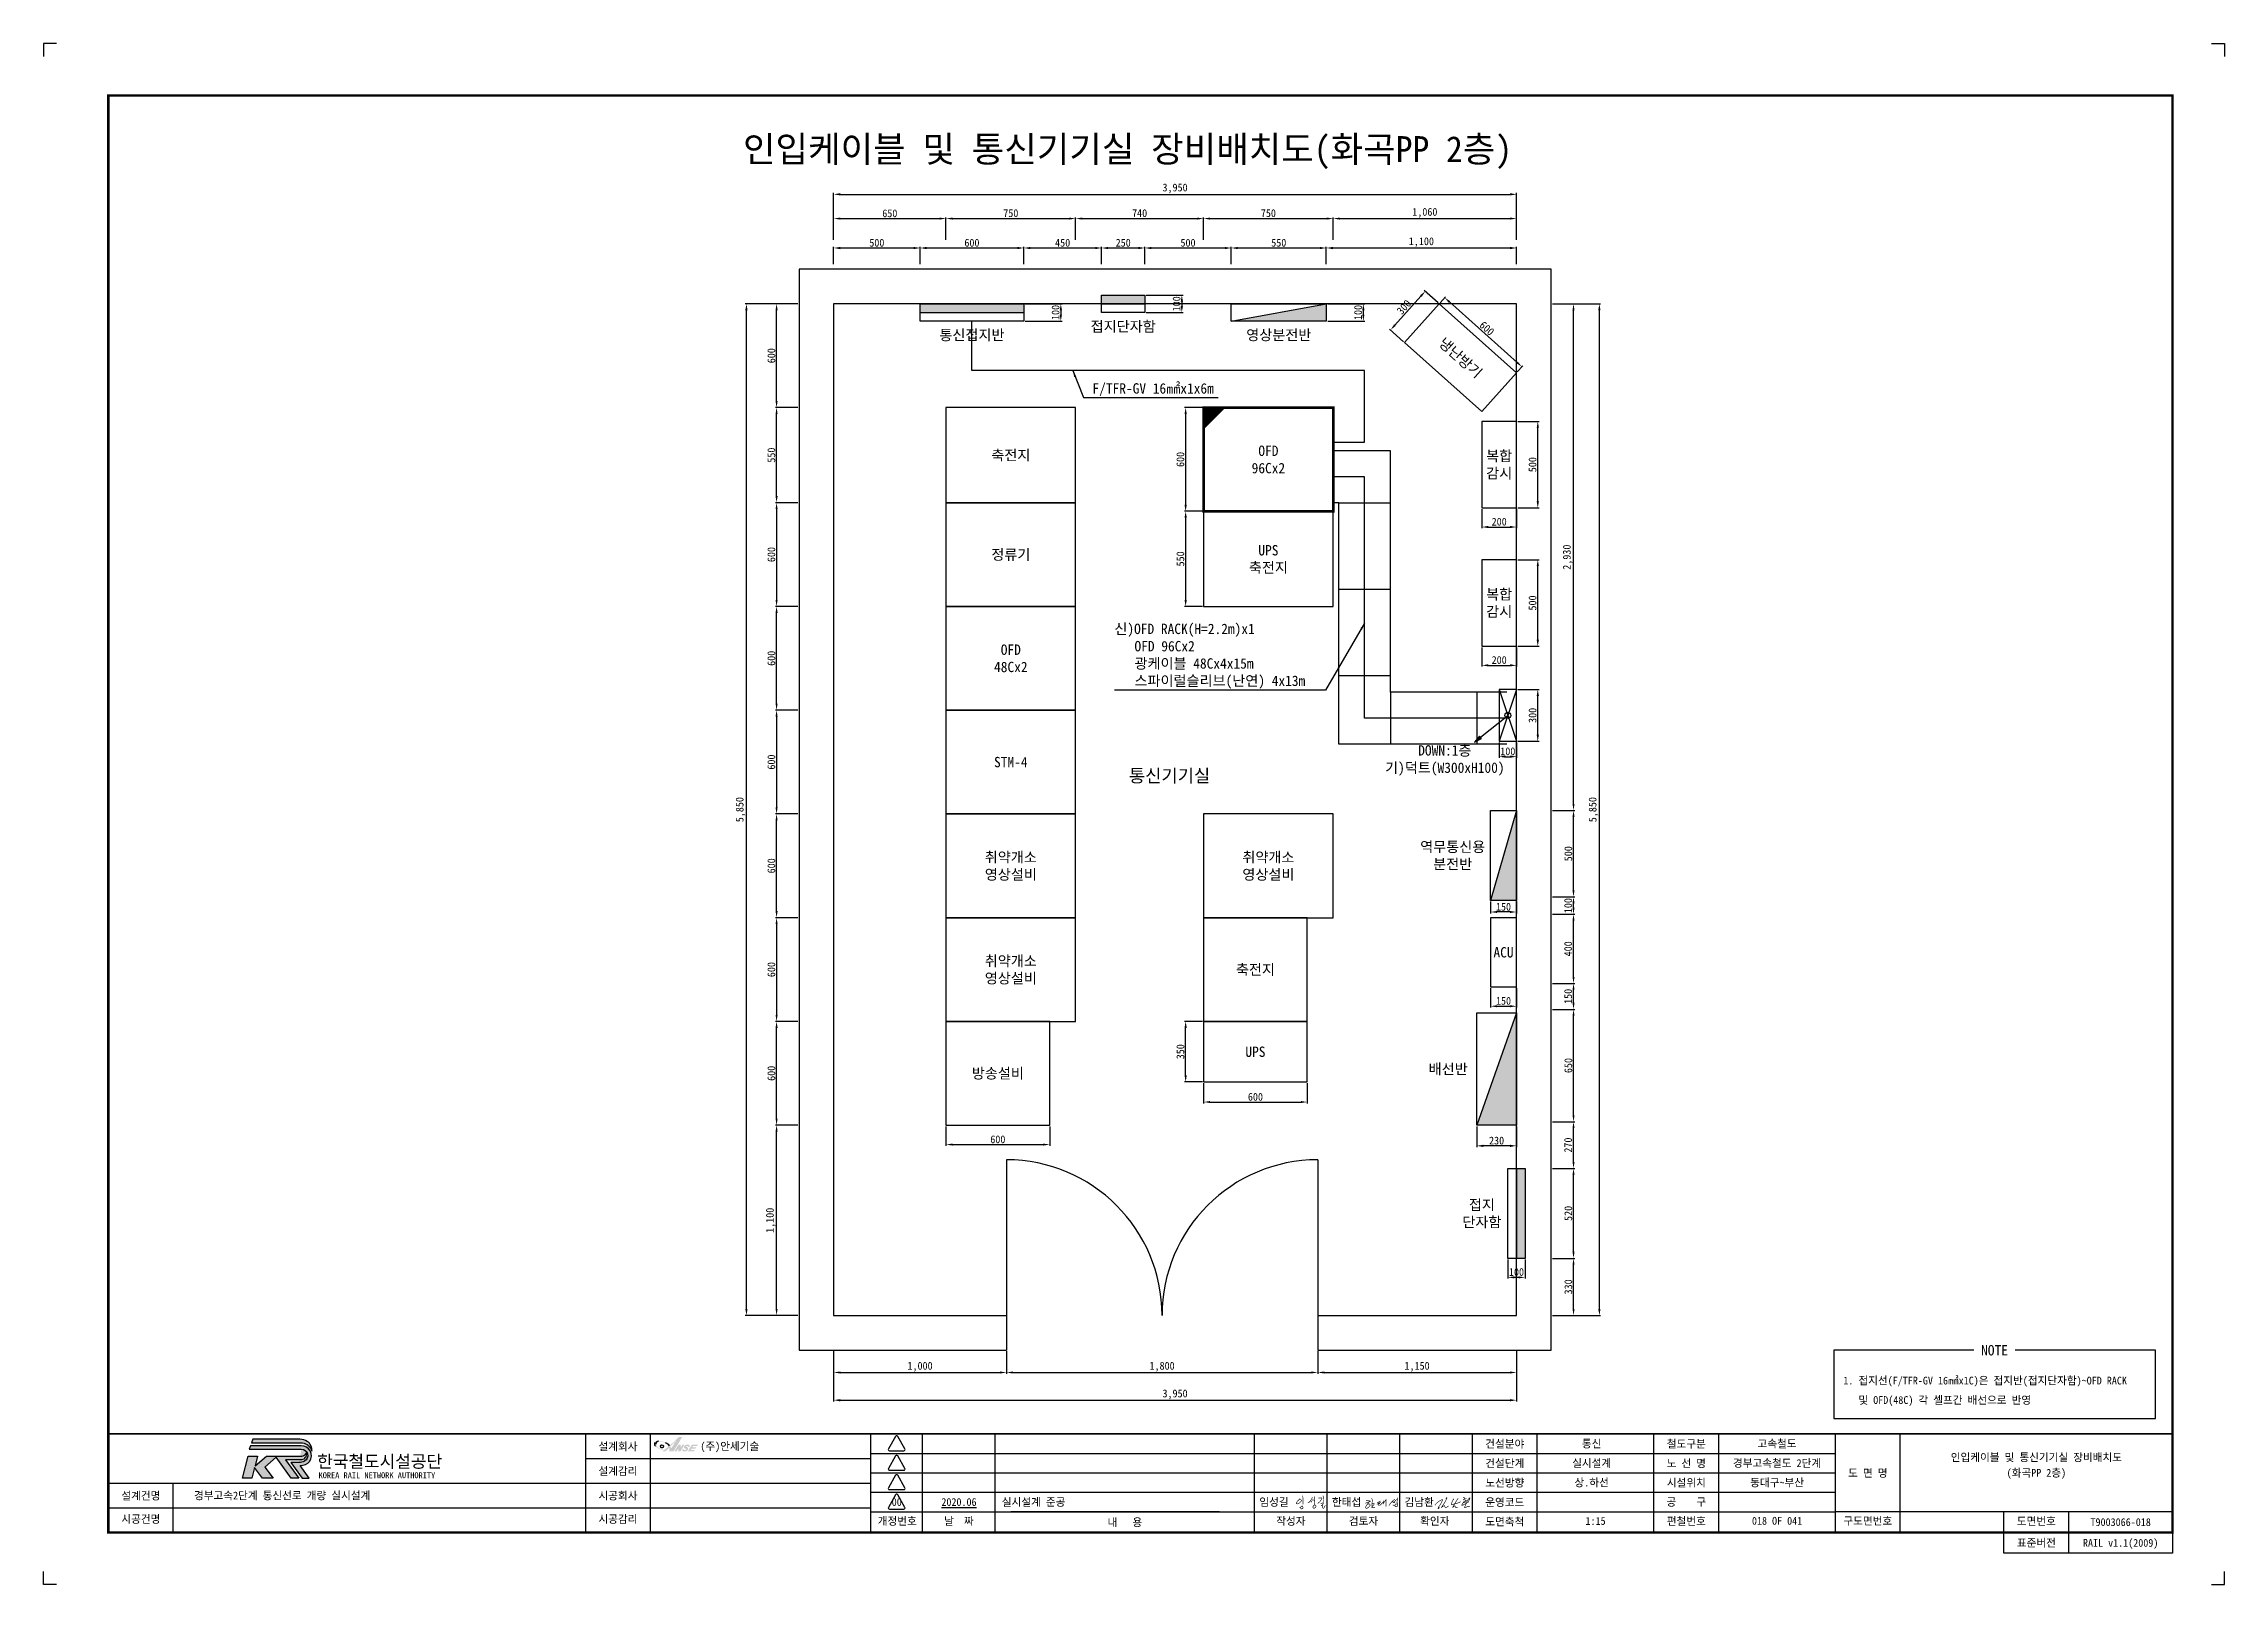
# Paper-space layout '화곡PP-2' of a CAD drawing. Header units: millimetres. Extents: x 0 to 841, y 0 to 594.
# The model-space entities are those that its viewports show. They can reach past a viewport. Long polylines and large blocks are cut down to what shows.
import ezdxf
from ezdxf.enums import TextEntityAlignment as Align

# ---------------------------------------------------------------- set-up
doc = ezdxf.new("R2010")
doc.units = ezdxf.units.MM
doc.linetypes.add('HIDDEN2', pattern=[0.1875, 0.125, -0.0625])
for name, color, linetype in [('TT-BASE', 253, 'Continuous'), ('TT-CABL', 4, 'Continuous'), ('TT-CTRL-JUNT', 4, 'Continuous'), ('TT-TRAY', 4, 'Continuous'), ('TX-BORD', 7, 'Continuous'), ('TZ-BASE', 253, 'Continuous'), ('TZ-DIMS', 1, 'Continuous'), ('TZ-LEAL', 1, 'Continuous'), ('TZ-LEAT', 3, 'Continuous'), ('TZ-LINE', 4, 'Continuous'), ('TZ-SYMB', 2, 'Continuous'), ('TZ-TEX2', 3, 'Continuous'), ('TZ-TEXT', 3, 'Continuous')]:
    doc.layers.add(name, color=color, linetype=linetype)
doc.layers.add('TX-PAPR', color=2, linetype='Continuous', plot=False)
doc.styles.add('KORAIL', font='GulimChe.ttf')
doc.styles.get("Standard").update_dxf_attribs({"font": 'GulimChe.ttf'})
doc.styles.add('TB_TEXT', font='GulimChe.ttf')
doc.styles.add('TB_WBTXT', font='GulimChe.ttf')
doc.linetypes.add('BATTINB', pattern='A,0,-0.0025,[134,GulimChe.ttf,S=0.0025,R=0,X=-0.0025,Y=0.01],-0.005,[134,GulimChe.ttf,S=0.0025,R=180,X=0.0025,Y=0.01],-0.0025', length=0.01)
doc.dimstyles.new('D15', dxfattribs={"dimscale": 15, "dimtxt": 3, "dimasz": 2.5, "dimexe": 0.5, "dimexo": 0.5, "dimgap": 0.5, "dimtad": 1, "dimdec": 0, "dimzin": 1, "dimdsep": 46, "dimlunit": 6, "dimtxsty": 'Standard', "dimcen": 1, "dimclrd": 1, "dimclre": 1, "dimclrt": 3, "dimadec": 0, "dimazin": 0, "dimtfac": 1, "dimtdec": 0, "dimtix": 1, "dimtmove": 2, "dimatfit": 3, "dimfxl": 0, "dimtvp": 2, "dimlwd": -1, "dimlwe": -1, "dimarcsym": 0})

psp = doc.layouts.new('화곡PP-2')

msp = doc.modelspace()

# ---------------------------------------------------------------- texts
at = {"layer": 'TZ-BASE', "linetype": 'BATTINB', "ltscale": 0.1}
msp.add_text('통신기기실', height=75, dxfattribs=at).set_placement((-108372.8, -153810.6), align=Align.MIDDLE_CENTER)
at = {"layer": 'TZ-LEAT', "char_height": 60, "attachment_point": 7}
for s, insert in [('F/TFR-GV 16㎟x1x6m', (-108818.8, -151615.7)), ('{\\C6;신)OFD RACK(H=2.2m)x1\\P   OFD 96Cx2\\P   광케이블 48Cx4x15m\\P\\pt120;   스파이럴슬리브(난연) 4x13m}', (-108692, -153307.8))]:
    msp.add_mtext(s, dxfattribs=dict(at, insert=insert))
at = {"layer": 'TZ-TEX2'}
for s, p in [('DOWN:1층', (-106780.4, -153664.5)), ('기)덕트(W300xH100)', (-106780.4, -153764.5))]:
    msp.add_text(s, height=60, dxfattribs=at).set_placement(p, align=Align.MIDDLE_CENTER)
msp.add_text('NOTE', height=60, dxfattribs=at).set_placement((-103600.6, -157133.4, 23.2), align=Align.MIDDLE)
for s, p in [('1. 접지선(F/TFR-GV 16㎟x1C)은 접지반(접지단자함)~OFD RACK', (-104475.3, -157308.9, 23.2)), ('   및 OFD(48C) 각 셀프간 배선으로 반영', (-104475.3, -157421.4, 23.2))]:
    msp.add_text(s, height=45, dxfattribs=at).set_placement(p, align=Align.MIDDLE_LEFT)
at = {"layer": 'TZ-TEXT'}
for s, p in [('통신접지반', (-109516, -151262.3)), ('접지단자함', (-108641, -151212.5)), ('영상분전반', (-107741, -151262.3)), ('축전지', (-109291, -151957)), ('96Cx2', (-107801, -152032)), ('OFD', (-107801, -151932)), ('복합', (-106466, -151962)), ('감시', (-106466, -152062)), ('정류기', (-109291, -152532)), ('UPS', (-107801, -152507)), ('축전지', (-107801, -152607)), ('복합', (-106466, -152762)), ('감시', (-106466, -152862)), ('OFD', (-109291, -153082)), ('48Cx2', (-109291, -153182)), ('STM-4', (-109291, -153732)), ('취약개소', (-109291, -154282)), ('취약개소', (-107801, -154282)), ('역무통신용', (-106734.9, -154222)), ('영상설비', (-109291, -154382)), ('영상설비', (-107801, -154382)), ('분전반', (-106734.9, -154322)), ('취약개소', (-109291, -154882)), ('축전지', (-107876, -154932)), ('ACU', (-106441, -154832)), ('영상설비', (-109291, -154982)), ('UPS', (-107876, -155407)), ('방송설비', (-109366, -155532)), ('배선반', (-106761, -155507)), ('접지', (-106566, -156292)), ('단자함', (-106566, -156392))]:
    msp.add_text(s, height=60, dxfattribs=at).set_placement(p, align=Align.MIDDLE_CENTER)
msp.add_text('냉난방기', height=60, rotation=318.18969, dxfattribs=at).set_placement((-106689.6, -151393.8), align=Align.MIDDLE_CENTER)

# ---------------------------------------------------------------- blocks, each defined once
blk = doc.blocks.new('CXGLOGO-UNIT-KRNA-COLOR')
h = blk.add_hatch(color=166)
edge = h.paths.add_edge_path()
edge.add_arc((15.3, 4.2), 10, 59.195, 87.6904)
edge.add_line((15.7, 14.2), (-14.6, 14.2))
edge.add_line((-14.6, 14.2), (-15.4, 11.9))
edge.add_line((-15.4, 11.9), (17.3, 11.9))
edge.add_arc((16.4, 4.8), 7.13, 14.4338, 82.8523, ccw=False)
edge.add_arc((17.2, 7.5), 6.18, 351.2788, 418.625)
h = blk.add_hatch(color=166)
edge = h.paths.add_edge_path()
edge.add_line((-17.6, 3.4), (-11.6, 3.4))
edge.add_line((-11.6, 3.4), (-13.1, -2.8))
edge.add_line((-13.1, -2.8), (-5.8, 3.4))
edge.add_line((-5.8, 3.4), (16.9, 3.4))
edge.add_arc((16.5, 6.7), 3.37, 277.1672, 339.2536)
edge.add_arc((16.5, 4.5), 3.37, -86.0611, 17.644, ccw=False)
edge.add_line((16.7, 1.1), (6.4, 1.1))
edge.add_line((6.4, 1.1), (15, -10.7))
edge.add_line((15, -10.7), (10.1, -10.7))
edge.add_line((10.1, -10.7), (0.4, 2.7))
edge.add_line((0.4, 2.7), (-6.9, -3.7))
edge.add_line((-6.9, -3.7), (-1.4, -10.8))
edge.add_line((-1.4, -10.8), (-8.3, -10.8))
edge.add_line((-8.3, -10.8), (-13.5, -4))
edge.add_line((-13.5, -4), (-15.1, -10.8))
edge.add_line((-15.1, -10.8), (-21.2, -10.8))
edge.add_line((-21.2, -10.8), (-17.6, 3.4))
h = blk.add_hatch(color=46)
edge = h.paths.add_edge_path()
edge.add_arc((15.4, 5.5), 6.16, 269.178, 301.5498, ccw=False)
edge.add_line((15.3, -0.7), (9.8, -0.7))
edge.add_line((9.8, -0.7), (17.2, -10.8))
edge.add_line((17.2, -10.8), (21.7, -10.8))
edge.add_line((21.7, -10.8), (15.9, -2.7))
edge.add_arc((15.5, 6.1), 8.86, 272.286, 317.0312)
edge.add_arc((16.8, 3.7), 6.34, 325.2805, 452.1314)
edge.add_line((16.5, 10), (-16, 10))
edge.add_line((-16, 10), (-16.8, 7.8))
edge.add_line((-16.8, 7.8), (16.6, 7.8))
edge.add_arc((16.8, 3.8), 3.99, -62.7193, 92.2922, ccw=False)
at = {"color": 166}
for points in [[(20.4, 12.8, 0.12498), (15.7, 14.2), (-14.6, 14.2), (-15.4, 11.9), (17.3, 11.9, -0.307728), (23.3, 6.6, 0.302614)], [(-17.6, 3.4), (-11.6, 3.4), (-13.1, -2.8), (-5.8, 3.4), (16.9, 3.4, 0.27773), (19.7, 5.5, -0.486141), (16.7, 1.1), (6.4, 1.1), (15, -10.7), (10.1, -10.7), (0.4, 2.7), (-6.9, -3.7), (-1.4, -10.8), (-8.3, -10.8), (-13.5, -4), (-15.1, -10.8), (-21.2, -10.8)]]:
    blk.add_lwpolyline(points, format="xyb", close=True, dxfattribs=at)
at = {"color": 46}
blk.add_lwpolyline([(18.6, 0.2, -0.142195), (15.3, -0.7), (9.8, -0.7), (17.2, -10.8), (21.7, -10.8), (15.9, -2.7, 0.197757), (22, 0.1, 0.61792), (16.5, 10), (-16, 10), (-16.8, 7.8), (16.6, 7.8, -0.802668)], format="xyb", close=True, dxfattribs=at)
blk = doc.blocks.new('CXGLOGO-KRNA-COLOR')
blk.add_blockref('CXGLOGO-UNIT-KRNA-COLOR', (0, 0))
at = {"color": 166, "style": 'KORAIL'}
for s, height, p in [('한국철도시설공단', 8, (26.8, -4)), ('KOREA RAIL NETWORK AUTHORITY', 3.75, (27.7, -10.8))]:
    blk.add_text(s, height=height, dxfattribs=at).set_placement(p)
blk = doc.blocks.new('TXBLKA1-KRNAH')
at = {"layer": 'TX-BORD'}
h = blk.add_hatch(color=5, dxfattribs=at)
h.paths.add_polyline_path([(241.41, 53.44, 0.096425), (239.85, 54.59, 0.1233), (237.07, 55.37, 0.107959), (236.18, 55.25, 0.147974), (235.63, 54.71, 0.146771), (235.6, 53.86, 0.166867), (235.92, 53.32, 0.084002), (237.3, 52.29, 0.125004), (238.6, 51.98, 0.324316), (238.9, 52.16, 0.181232), (238.8, 52.77, -0.176206), (238.41, 52.66, -0.165955), (238.43, 52.37, -0.236091), (238.11, 52.27, -0.163197), (237.2, 52.6, -0.211159), (236.11, 54.03, -0.492063), (237.15, 55.14, -0.264032), (241.01, 53.12, -0.023302), (238.51, 51.28), (239.75, 51.28, 0.034752), (241.24, 52.65, -0.038457), (241.29, 51.28), (242.97, 51.28), (246.25, 56.8), (244.88, 56.8, -0.036327)])
h.paths.add_polyline_path([(242.08, 52.46), (241.66, 53.16, 0.03885), (244.06, 55.69)], flags=16)
h = blk.add_hatch(color=3, dxfattribs=at)
h.paths.add_polyline_path([(244.79, 51.28), (245.61, 51.28), (247.14, 53.85), (246.32, 53.85), (245.64, 52.71), (245.64, 53.85), (244.83, 53.85), (243.3, 51.28), (244.11, 51.28), (244.79, 52.43)])
h.paths.add_polyline_path([(247.73, 51.85, -0.206701), (247.2, 51.81, -0.316027), (247.06, 51.95, -0.031225), (247.06, 52.07), (246.36, 52.07, 0.483426), (246.52, 51.35, 0.203838), (248.04, 51.43, 0.079762), (248.43, 51.8, 0.172378), (248.58, 52.3, 0.221594), (248.3, 52.81, 0.038449), (247.87, 53.02, -0.563174), (247.89, 53.34, -0.276773), (248.29, 53.37, -0.312628), (248.42, 53.08), (249.21, 53.08, 0.143901), (249.17, 53.48, 0.169249), (248.83, 53.82, 0.119216), (248.04, 53.89, 0.167621), (247.24, 53.47, 0.258991), (246.94, 52.74, 0.208246), (247.3, 52.44, -0.022645), (247.74, 52.2, -0.588103)])
h.paths.add_polyline_path([(249.56, 51.83), (249.82, 52.27), (251.36, 52.27), (251.72, 52.86), (250.18, 52.86), (250.44, 53.3), (251.98, 53.3), (252.31, 53.85), (250, 53.85), (248.47, 51.28), (250.78, 51.28), (251.1, 51.83)])
h.paths.add_polyline_path([(239.05, 53.25, 1), (237.87, 53.25, 1)])
at = {"layer": 'DEFPOINTS', "color": 1}
blk.add_line((836, 594), (841, 594), dxfattribs=at)
for points in [[(5, 594), (0, 594), (0, 589)], [(836, 594), (841, 594), (841, 589)], [(5, 0), (0, 0), (0, 5)], [(836, 0), (841, 0), (841, 5)]]:
    blk.add_lwpolyline(points, dxfattribs=at)
at = {"layer": 'TX-BORD'}
for p, q in [((234, 20), (234, 58)), ((319, 50.5), (549.5, 50.5)), ((339, 20), (339, 58)), ((367, 20), (367, 58)), ((467, 20), (467, 58)), ((495, 20), (495, 58)), ((523, 20), (523, 58)), ((549.5, 50.5), (691, 50.5)), ((576, 20), (576, 58)), ((621, 20), (621, 58)), ((646, 20), (646, 58)), ((716, 20), (716, 58)), ((209, 48.5), (319, 48.5)), ((319, 43), (549.5, 43)), ((549.5, 43), (691, 43)), ((25, 39), (319, 39)), ((50, 20), (50, 39)), ((319, 35.5), (549.5, 35.5)), ((549.5, 35.5), (691, 35.5)), ((25, 29.5), (319, 29.5)), ((319, 28), (691, 28)), ((453.5, 28), (373, 28)), ((821, 28), (691, 28)), ((756, 20), (756, 28)), ((781, 12), (781, 28))]:
    blk.add_line(p, q, dxfattribs=at)
at = {"layer": 'TX-BORD', "const_width": 1}
blk.add_lwpolyline([(821, 20), (25, 20), (25, 574), (821, 574)], close=True, dxfattribs=at)
at = {"layer": 'TX-BORD'}
for points, const_width in [([(25, 58), (821, 58)], 0.5), ([(209, 20), (209, 58)], 0.5), ([(209, 20), (209, 58)], 0.5), ([(319, 20), (319, 58)], 0.5), ([(551, 20), (551, 58)], 0.5), ([(691, 20), (691, 58)], 0.5), ([(489.16, 32.47), (490.23, 32.6)], 0.24), ([(510.02, 32.43), (511.22, 32.3), (511.29, 32.17), (511.29, 31.91), (509.68, 31.25), (511.29, 31.91), (511.93, 32.15), (511.29, 31.91), (510.45, 30.87), (510.06, 30.25), (509.86, 29.88), (509.82, 29.64), (509.85, 29.48), (509.94, 29.38), (510.07, 29.35), (510.38, 29.36), (511.09, 29.84), (511.32, 30.09), (511.53, 30.37), (511.52, 30.66), (511.47, 30.83), (511.33, 30.95), (511.02, 30.99), (510.45, 30.87)], 0.24), ([(511.96, 33.12), (512.32, 32.9), (512.39, 32.4), (512.31, 31.14), (512.21, 29.77), (512.24, 29.56), (512.39, 29.52), (512.61, 29.55), (512.95, 29.62), (513.48, 29.76)], 0.24), ([(512.31, 31.14), (512.99, 31.2), (513.13, 31.16), (513.03, 30.78), (512.21, 29.77)], 0.24), ([(514.32, 31.57), (514.59, 31.64), (515.5, 32.11), (514.59, 31.64), (514.69, 31.19), (514.15, 30.85), (514.69, 31.19), (515.47, 31.61), (514.75, 30.62), (514.93, 30.41), (515.2, 30.4), (515.62, 30.7), (516.67, 31.8), (516.69, 32.23), (516.67, 31.8), (516.66, 31.21), (517.64, 32.57), (517.67, 29.98)], 0.24), ([(521.05, 32.83), (519.79, 31.7), (518.83, 30.43), (519.79, 31.7), (520.42, 32.27), (520.32, 31.82), (520.41, 31.55), (520.64, 31.46), (521, 31.65), (520.94, 31.92), (522.01, 32.93), (522.02, 33.4), (522.01, 32.93), (521.99, 31.92), (521.99, 31.59), (521.7, 31.85), (521.99, 31.59), (522.08, 31.07), (522.06, 30.3), (521.97, 30), (521.58, 29.93), (521.29, 29.99), (521.13, 30.2), (521.17, 30.65), (521.36, 30.97), (521.77, 31.01), (522.08, 31)], 0.24), ([(521.15, 30.43), (520.87, 30.43), (520.47, 30.53), (520.28, 30.68)], 0.24)]:
    blk.add_lwpolyline(points, dxfattribs=dict(at, const_width=const_width))
for points in [[(328.58, 57.05), (325.78, 52.19, 0.57735), (326.17, 51.52), (331.78, 51.52, 0.57735), (332.17, 52.19), (329.36, 57.05, 0.57735)], [(328.58, 49.55), (325.78, 44.69, 0.57735), (326.17, 44.02), (331.78, 44.02, 0.57735), (332.17, 44.69), (329.36, 49.55, 0.57735)], [(328.58, 42.05), (325.78, 37.19, 0.57735), (326.17, 36.52), (331.78, 36.52, 0.57735), (332.17, 37.19), (329.36, 42.05, 0.57735)], [(328.58, 34.55), (325.78, 29.69, 0.57735), (326.17, 29.02), (331.78, 29.02, 0.57735), (332.17, 29.69), (329.36, 34.55, 0.57735)]]:
    blk.add_lwpolyline(points, format="xyb", close=True, dxfattribs=at)
at = {"layer": 'TX-BORD', "const_width": 0.24}
for points in [[(485.57, 34.24, -0.031521), (485.64, 32.12, 0.015452), (485.64, 30.85, 0.488947)], [(489.3, 33.6, -0.116912), (488.11, 31.72, -0.245276), (487.54, 31.55, -2.571837)], [(490.15, 33.87, -0.089273), (490.12, 31.67, 0.068943), (490.06, 30.69, 0.261353)], [(493.32, 34.22, -0.102288), (493.6, 33.42, -0.080289), (493.6, 33.07, 0.066761), (493.58, 32.62, -0.06278), (493.53, 31.56, 8.85417)], [(547.43, 33.59, -0.145348), (547.88, 33.43, -0.307225), (547.95, 33.23, -0.212679), (547.38, 32.49, -0.113681), (548.62, 33.04, -0.266507), (548.74, 33, -3.538723)], [(484.54, 33.09, 0.071134), (483.15, 31.48, 0.394214), (483.21, 31.1, 0.224261), (483.52, 31.04, 0.193438), (484.97, 32.08, 0.544983), (484.67, 32.72, 0.066146), (484.03, 32.72, 27.196208)], [(484.41, 29.84, 0.02121), (484.98, 29.12, 0.409369), (485.14, 29.11, -0.211811), (485.49, 29.21, 0.416377), (485.62, 29.3, 0.123643), (485.54, 30.12, 0.523631), (485.28, 30.19, -0.072983), (484.51, 29.7, 0.005941)], [(488.57, 32.27, -0.142438), (489.07, 31.68, 5.949847)], [(490.05, 30.54, 0.235154), (489.49, 29.9, 0.345857), (489.7, 29.41, 0.306746), (490.2, 29.45, 0.103095), (490.63, 29.98, 0.395571), (490.49, 30.5, 0.242915), (490.05, 30.54, 6.064713)], [(491.55, 33.36, 0.139976), (491.83, 33.26, 0.096355), (492.64, 33.37, -0.240321), (492.85, 33.34, -0.353191), (492.93, 33.05, -0.157335), (491.33, 31.22, -6.381378)], [(492.46, 31.11), (493.22, 31.4, -0.375176), (493.45, 31.31, -0.266244), (493.45, 31.13, -0.042219), (493.07, 30.6, -0.159939), (492.63, 30.34, -0.171647), (493.2, 30.37, -0.458058), (493.29, 30.17, 0.159326), (493.23, 29.58, 0.227707), (493.39, 29.37, 0.407988), (493.73, 29.47, -0.001483), (493.89, 29.78, 0.004186), (494.14, 30.24, -0.100484), (494.33, 30.47, -0.346277)], [(536.7, 30.48, -0.382901), (536.65, 30.71, -0.12512), (539.4, 32.69, -0.474239), (539.59, 32.59, -0.046113), (537.92, 29.73, 0.151113), (537.77, 29.29, 0.58991), (537.88, 29.22, 0.096338), (538.33, 29.72, 2.196927)], [(540.73, 33.09, -0.071383), (541.05, 33.41, -0.346917), (541.16, 33.41, -0.258278), (541.18, 33.35, -0.079918), (541.06, 32.96, -0.048596), (539.06, 29.69, 0.947427), (539.13, 29.64, -0.022437), (540.04, 30.36, -0.344585), (540.2, 30.35, -0.12284), (540.25, 30.29, 0.011347), (540.43, 29.85, 0.194638), (540.6, 29.69, 0.189435), (540.9, 29.69, 0.009404), (541.84, 30.24, 3.287276)], [(543.84, 33.07, 0.030212), (542.85, 31.06, 0.575113), (543.08, 30.76, 0.043168), (545.96, 31.58, 0.237594), (546.32, 31.98, 1.260425)], [(545.61, 33.11, 0.150889), (545.13, 32.65, 0.025288), (543.37, 29.61), (544.07, 30.23, -0.448359), (544.33, 30.16, 0.073819), (544.59, 29.67, 0.359456), (544.94, 29.59, 0.031982), (545.26, 29.77, 3.102048)], [(547.6, 31.85, 0.23976), (547.57, 31.5, 0.345796), (547.69, 31.43, 0.195352), (548.64, 32.18, 0.393888), (548.6, 32.35, 0.293784), (548.35, 32.35, 0.099623), (547.44, 31.43, 0.02205), (546.93, 30.69, 0.380988), (546.98, 30.44, 0.18866), (547.1, 30.41), (549.22, 31.59, 0.122154), (549.44, 31.8), (550.04, 33.22, 0.396041), (549.99, 33.36, 0.224142), (549.88, 33.36, 0.078358), (549.02, 32.08), (547.95, 29.67, 0.444285), (547.97, 29.61), (548.29, 29.6, 0.179185), (548.5, 29.67), (549.15, 30.07, -0.135616), (549.34, 30.12), (550.04, 30.11)]]:
    blk.add_lwpolyline(points, format="xyb", dxfattribs=at)
at = {"layer": 'TX-BORD'}
blk.add_lwpolyline([(821, 20), (821, 12), (756, 12), (756, 20)], close=True, dxfattribs=at)
at = {"layer": 'TX-BORD', "color": 3}
blk.add_circle((238.46, 53.25), 0.594, dxfattribs=at)
at = {"layer": 'TX-BORD', "color": 5}
for centre, radius, start, end in [((237.04, 54.23), 1.49, 161.17216, 194.57108), ((236.55, 54.06), 0.967, 192.10036, 229.99429), ((237.06, 54.19), 0.96, 84.64387, 189.44431), ((237.68, 50.02), 5.06, 42.58477, 64.6157)]:
    blk.add_arc(centre, radius, start, end, dxfattribs=at)
at = {"layer": 'TX-BORD', "xscale": 0.6, "yscale": 0.6}
blk.add_blockref('CXGLOGO-KRNA-COLOR', (89.41, 47.41), dxfattribs=at)
at = {"layer": 'TX-BORD', "style": 'TB_TEXT'}
for s, p in [('설계회사', (221.5, 53.25)), ('건설분야', (563.5, 54.25)), ('철도구분', (633.5, 54.25)), ('설계감리', (221.5, 43.75)), ('건설단계', (563.5, 46.75)), ('노 선 명', (633.5, 46.75)), ('도 면 명', (703.5, 43)), ('설계건명', (37.5, 34.25)), ('시공회사', (221.5, 34.25)), ('노선방향', (563.5, 39.25)), ('시설위치', (633.5, 39.25)), ('시공건명', (37.5, 25.25)), ('시공감리', (221.5, 25.25)), ('개정번호', (329.21, 24.5)), ('날  짜', (353, 24.5)), ('내   용', (417, 24)), ('작성자', (481, 24.5)), ('검토자', (509, 24.5)), ('확인자', (536.5, 24.5)), ('운영코드', (563.5, 31.75)), ('도면축척', (563.5, 24.25)), ('공    구', (633.5, 31.75)), ('편철번호', (633.5, 24.5)), ('구도면번호', (703.5, 24.51)), ('도면번호', (768.5, 24.51))]:
    blk.add_text(s, height=3, dxfattribs=at).set_placement(p, align=Align.MIDDLE)
blk.add_text('표준버전', height=3, dxfattribs=at).set_placement((768.5, 16), align=Align.MIDDLE_CENTER)
at = {"layer": 'TX-BORD', "style": 'TB_TEXT', "flags": 1}
blk.add_attdef('TD_CLASSCODE', text='', height=3, dxfattribs=at).set_placement((25, 577.54), align=Align.MIDDLE_LEFT)
at = {"layer": 'TX-BORD'}
for tag, height, style, p in [('TB_MTITIL', 10, 'TB_WBTXT', (418, 553.33)), ('TB_STITL', 7, 'TB_WBTXT', (418, 538.33)), ('TR_RNUM4', 3, 'TB_TEXT', (329, 54.25)), ('TR_RDAT4', 3, 'TB_TEXT', (353, 54.25)), ('TD_FIELD', 3, 'TB_TEXT', (597, 54.25)), ('TD_RLCLASS', 3, 'TB_TEXT', (668.5, 54.25)), ('TD_DNAME_TOP', 3, 'TB_TEXT', (768.5, 48.98)), ('TR_RNUM3', 3, 'TB_TEXT', (329, 46.75)), ('TR_RDAT3', 3, 'TB_TEXT', (353, 46.75)), ('TD_CSTEP', 3, 'TB_TEXT', (597, 46.75)), ('TD_RLNAME', 3, 'TB_TEXT', (668.5, 46.75)), ('TD_DNAME_MAIN', 3, 'TB_TEXT', (768.5, 43)), ('TR_RNUM2', 3, 'TB_TEXT', (329, 39.25)), ('TR_RDAT2', 3, 'TB_TEXT', (353, 39.25)), ('TD_DIRCODE', 3, 'TB_TEXT', (597, 39.25)), ('TD_RLSECT', 3, 'TB_TEXT', (668.5, 39.25)), ('TD_DNAME_BOT', 3, 'TB_TEXT', (768.5, 36.98)), ('TR_RNUM1', 3, 'TB_TEXT', (329, 31.75)), ('TR_RDAT1', 3, 'TB_TEXT', (353, 31.75)), ('TD_SYSCODE', 3, 'TB_TEXT', (597, 31.75)), ('SCALE', 3, 'TB_TEXT', (598.5, 24.45)), ('TD_CSECT', 3, 'TB_TEXT', (668.5, 31.75)), ('TD_DWGNO', 3, 'TB_TEXT', (668.5, 24.5)), ('TD_DWGCODE_PREV', 3, 'TB_TEXT', (736, 24)), ('TD_DWGCODE', 3, 'TB_TEXT', (801, 24)), ('TD_VERSION', 3, 'TB_TEXT', (801, 16))]:
    blk.add_attdef(tag, text='', height=height, dxfattribs=dict(at, style=style)).set_placement(p, align=Align.MIDDLE_CENTER)
at = {"layer": 'TX-BORD', "style": 'TB_TEXT'}
for tag, p in [('TD_DCOMP', (253.27, 53.25)), ('TR_RCON4', (369.52, 54.25)), ('TR_DGN4', (468.83, 54.25)), ('TR_CHK4', (496.83, 54.25)), ('TR_APP4', (524.83, 54.25)), ('TD_DSCCOMP', (253.27, 43.75)), ('TR_RCON3', (369.52, 46.75)), ('TR_DGN3', (468.83, 46.75)), ('TR_CHK3', (496.83, 46.75)), ('TR_APP3', (524.83, 46.75)), ('TD_DNAME', (58, 34.25)), ('TD_CCOMP', (253.27, 34.25)), ('TR_RCON2', (369.52, 39.25)), ('TR_DGN2', (468.83, 39.25)), ('TR_CHK2', (496.83, 39.25)), ('TR_APP2', (524.83, 39.25)), ('TD_CNAME', (58, 25.15)), ('TD_CSCOMP', (253.27, 25.25)), ('TR_RCON1', (369.52, 31.75)), ('TR_DGN1', (468.83, 31.75)), ('TR_CHK1', (496.83, 31.75)), ('TR_APP1', (524.83, 31.75))]:
    blk.add_attdef(tag, text='', height=3, dxfattribs=at).set_placement(p, align=Align.MIDDLE_LEFT)
blk = doc.blocks.new('*D693')
at = {"layer": 'DEFPOINTS', "color": 0}
for p in [(-110316, -157132), (-109316, -157132), (-109316, -157262)]:
    blk.add_point(p, dxfattribs=at)
at = {"layer": 'TZ-DIMS', "color": 1}
for p, q in [((-110316, -157139), (-110316, -157269)), ((-109316, -157139), (-109316, -157269)), ((-110278, -157262), (-109353, -157262))]:
    blk.add_line(p, q, dxfattribs=at)
for points in [[(-110278, -157256), (-110278, -157268), (-110316, -157262)], [(-109353, -157256), (-109353, -157268), (-109316, -157262)]]:
    blk.add_solid(points, dxfattribs=at)
at = {"layer": 'TZ-DIMS', "color": 3, "insert": (-109816, -157229), "char_height": 45, "attachment_point": 5}
blk.add_mtext('1,000', dxfattribs=at)
blk = doc.blocks.new('*D694')
at = {"layer": 'DEFPOINTS', "color": 0}
for p in [(-109316, -157132), (-107516, -157132), (-107516, -157262)]:
    blk.add_point(p, dxfattribs=at)
at = {"layer": 'TZ-DIMS', "color": 1}
for p, q in [((-109316, -157139), (-109316, -157269)), ((-107516, -157139), (-107516, -157269)), ((-109278, -157262), (-107553, -157262))]:
    blk.add_line(p, q, dxfattribs=at)
for points in [[(-109278, -157256), (-109278, -157268), (-109316, -157262)], [(-107553, -157256), (-107553, -157268), (-107516, -157262)]]:
    blk.add_solid(points, dxfattribs=at)
at = {"layer": 'TZ-DIMS', "color": 3, "insert": (-108416, -157229), "char_height": 45, "attachment_point": 5}
blk.add_mtext('1,800', dxfattribs=at)
blk = doc.blocks.new('*D695')
at = {"layer": 'DEFPOINTS', "color": 0}
for p in [(-107516, -157132), (-106366, -157132), (-106366, -157262)]:
    blk.add_point(p, dxfattribs=at)
at = {"layer": 'TZ-DIMS', "color": 1}
for p, q in [((-107516, -157139), (-107516, -157269)), ((-106366, -157139), (-106366, -157269)), ((-107478, -157262), (-106403, -157262))]:
    blk.add_line(p, q, dxfattribs=at)
for points in [[(-107478, -157256), (-107478, -157268), (-107516, -157262)], [(-106403, -157256), (-106403, -157268), (-106366, -157262)]]:
    blk.add_solid(points, dxfattribs=at)
at = {"layer": 'TZ-DIMS', "color": 3, "insert": (-106941, -157229), "char_height": 45, "attachment_point": 5}
blk.add_mtext('1,150', dxfattribs=at)
blk = doc.blocks.new('*D696')
at = {"layer": 'DEFPOINTS', "color": 0}
for p in [(-110316, -157132), (-106366, -157132), (-106366, -157422)]:
    blk.add_point(p, dxfattribs=at)
at = {"layer": 'TZ-DIMS', "color": 1}
for p, q in [((-110316, -157139), (-110316, -157430)), ((-106366, -157139), (-106366, -157430)), ((-110278, -157422), (-106403, -157422))]:
    blk.add_line(p, q, dxfattribs=at)
for points in [[(-110278, -157416), (-110278, -157429), (-110316, -157422)], [(-106403, -157416), (-106403, -157429), (-106366, -157422)]]:
    blk.add_solid(points, dxfattribs=at)
at = {"layer": 'TZ-DIMS', "color": 3, "insert": (-108341, -157389), "char_height": 45, "attachment_point": 5}
blk.add_mtext('3,950', dxfattribs=at)
blk = doc.blocks.new('*D697')
at = {"layer": 'DEFPOINTS', "color": 0}
for p in [(-110646, -155832), (-110516, -155832), (-110516, -156932)]:
    blk.add_point(p, dxfattribs=at)
at = {"layer": 'TZ-DIMS', "color": 1}
for p, q in [((-110523, -155832), (-110653, -155832)), ((-110646, -156894), (-110646, -155869)), ((-110523, -156932), (-110653, -156932))]:
    blk.add_line(p, q, dxfattribs=at)
for points in [[(-110652, -155869), (-110640, -155869), (-110646, -155832)], [(-110652, -156894), (-110640, -156894), (-110646, -156932)]]:
    blk.add_solid(points, dxfattribs=at)
at = {"layer": 'TZ-DIMS', "color": 3, "insert": (-110679, -156382), "char_height": 45, "attachment_point": 5, "rotation": 90}
blk.add_mtext('1,100', dxfattribs=at)
blk = doc.blocks.new('*D698')
at = {"layer": 'DEFPOINTS', "color": 0}
for p in [(-110646, -155232), (-110516, -155232), (-110516, -155832)]:
    blk.add_point(p, dxfattribs=at)
at = {"layer": 'TZ-DIMS', "color": 1}
for p, q in [((-110523, -155232), (-110653, -155232)), ((-110646, -155794), (-110646, -155269)), ((-110523, -155832), (-110653, -155832))]:
    blk.add_line(p, q, dxfattribs=at)
for points in [[(-110652, -155269), (-110640, -155269), (-110646, -155232)], [(-110652, -155794), (-110640, -155794), (-110646, -155832)]]:
    blk.add_solid(points, dxfattribs=at)
at = {"layer": 'TZ-DIMS', "color": 3, "insert": (-110676, -155532), "char_height": 45, "attachment_point": 5, "rotation": 90}
blk.add_mtext('600', dxfattribs=at)
blk = doc.blocks.new('*D699')
at = {"layer": 'DEFPOINTS', "color": 0}
for p in [(-110516, -154632), (-110646, -155232), (-110516, -155232)]:
    blk.add_point(p, dxfattribs=at)
at = {"layer": 'TZ-DIMS', "color": 1}
for p, q in [((-110523, -154632), (-110653, -154632)), ((-110646, -154669), (-110646, -155194)), ((-110523, -155232), (-110653, -155232))]:
    blk.add_line(p, q, dxfattribs=at)
for points in [[(-110652, -154669), (-110640, -154669), (-110646, -154632)], [(-110652, -155194), (-110640, -155194), (-110646, -155232)]]:
    blk.add_solid(points, dxfattribs=at)
at = {"layer": 'TZ-DIMS', "color": 3, "insert": (-110676, -154932), "char_height": 45, "attachment_point": 5, "rotation": 90}
blk.add_mtext('600', dxfattribs=at)
blk = doc.blocks.new('*D700')
at = {"layer": 'DEFPOINTS', "color": 0}
for p in [(-110516, -153432), (-110646, -154032), (-110516, -154032)]:
    blk.add_point(p, dxfattribs=at)
at = {"layer": 'TZ-DIMS', "color": 1}
for p, q in [((-110523, -153432), (-110653, -153432)), ((-110646, -153469), (-110646, -153994)), ((-110523, -154032), (-110653, -154032))]:
    blk.add_line(p, q, dxfattribs=at)
for points in [[(-110652, -153469), (-110640, -153469), (-110646, -153432)], [(-110652, -153994), (-110640, -153994), (-110646, -154032)]]:
    blk.add_solid(points, dxfattribs=at)
at = {"layer": 'TZ-DIMS', "color": 3, "insert": (-110676, -153732), "char_height": 45, "attachment_point": 5, "rotation": 90}
blk.add_mtext('600', dxfattribs=at)
blk = doc.blocks.new('*D701')
at = {"layer": 'DEFPOINTS', "color": 0}
for p in [(-110646, -154032), (-110516, -154032), (-110516, -154632)]:
    blk.add_point(p, dxfattribs=at)
at = {"layer": 'TZ-DIMS', "color": 1}
for p, q in [((-110523, -154032), (-110653, -154032)), ((-110646, -154594), (-110646, -154069)), ((-110523, -154632), (-110653, -154632))]:
    blk.add_line(p, q, dxfattribs=at)
for points in [[(-110652, -154069), (-110640, -154069), (-110646, -154032)], [(-110652, -154594), (-110640, -154594), (-110646, -154632)]]:
    blk.add_solid(points, dxfattribs=at)
at = {"layer": 'TZ-DIMS', "color": 3, "insert": (-110676, -154332), "char_height": 45, "attachment_point": 5, "rotation": 90}
blk.add_mtext('600', dxfattribs=at)
blk = doc.blocks.new('*D702')
at = {"layer": 'DEFPOINTS', "color": 0}
for p in [(-110646, -152832), (-110516, -152832), (-110516, -153432)]:
    blk.add_point(p, dxfattribs=at)
at = {"layer": 'TZ-DIMS', "color": 1}
for p, q in [((-110523, -152832), (-110653, -152832)), ((-110646, -153394), (-110646, -152869)), ((-110523, -153432), (-110653, -153432))]:
    blk.add_line(p, q, dxfattribs=at)
for points in [[(-110652, -152869), (-110640, -152869), (-110646, -152832)], [(-110652, -153394), (-110640, -153394), (-110646, -153432)]]:
    blk.add_solid(points, dxfattribs=at)
at = {"layer": 'TZ-DIMS', "color": 3, "insert": (-110676, -153132), "char_height": 45, "attachment_point": 5, "rotation": 90}
blk.add_mtext('600', dxfattribs=at)
blk = doc.blocks.new('*D703')
at = {"layer": 'DEFPOINTS', "color": 0}
for p in [(-110516, -152232), (-110646, -152832), (-110516, -152832)]:
    blk.add_point(p, dxfattribs=at)
at = {"layer": 'TZ-DIMS', "color": 1}
for p, q in [((-110523, -152232), (-110653, -152232)), ((-110646, -152269), (-110646, -152794)), ((-110523, -152832), (-110653, -152832))]:
    blk.add_line(p, q, dxfattribs=at)
for points in [[(-110652, -152269), (-110640, -152269), (-110646, -152232)], [(-110652, -152794), (-110640, -152794), (-110646, -152832)]]:
    blk.add_solid(points, dxfattribs=at)
at = {"layer": 'TZ-DIMS', "color": 3, "insert": (-110676, -152532), "char_height": 45, "attachment_point": 5, "rotation": 90}
blk.add_mtext('600', dxfattribs=at)
blk = doc.blocks.new('*D704')
at = {"layer": 'DEFPOINTS', "color": 0}
for p in [(-110646, -151682), (-110516, -151682), (-110516, -152232)]:
    blk.add_point(p, dxfattribs=at)
at = {"layer": 'TZ-DIMS', "color": 1}
for p, q in [((-110523, -151682), (-110653, -151682)), ((-110646, -152194), (-110646, -151719)), ((-110523, -152232), (-110653, -152232))]:
    blk.add_line(p, q, dxfattribs=at)
for points in [[(-110652, -151719), (-110640, -151719), (-110646, -151682)], [(-110652, -152194), (-110640, -152194), (-110646, -152232)]]:
    blk.add_solid(points, dxfattribs=at)
at = {"layer": 'TZ-DIMS', "color": 3, "insert": (-110676, -151957), "char_height": 45, "attachment_point": 5, "rotation": 90}
blk.add_mtext('550', dxfattribs=at)
blk = doc.blocks.new('*D705')
at = {"layer": 'DEFPOINTS', "color": 0}
for p in [(-110646, -151082), (-110516, -151082), (-110516, -151682)]:
    blk.add_point(p, dxfattribs=at)
at = {"layer": 'TZ-DIMS', "color": 1}
for p, q in [((-110523, -151082), (-110653, -151082)), ((-110646, -151644), (-110646, -151119)), ((-110523, -151682), (-110653, -151682))]:
    blk.add_line(p, q, dxfattribs=at)
for points in [[(-110652, -151119), (-110640, -151119), (-110646, -151082)], [(-110652, -151644), (-110640, -151644), (-110646, -151682)]]:
    blk.add_solid(points, dxfattribs=at)
at = {"layer": 'TZ-DIMS', "color": 3, "insert": (-110676, -151382), "char_height": 45, "attachment_point": 5, "rotation": 90}
blk.add_mtext('600', dxfattribs=at)
blk = doc.blocks.new('*D706')
at = {"layer": 'DEFPOINTS', "color": 0}
for p in [(-110820, -151082), (-110516, -151082), (-110516, -156932)]:
    blk.add_point(p, dxfattribs=at)
at = {"layer": 'TZ-DIMS', "color": 1}
for p, q in [((-110523, -151082), (-110828, -151082)), ((-110820, -156894), (-110820, -151119)), ((-110523, -156932), (-110828, -156932))]:
    blk.add_line(p, q, dxfattribs=at)
for points in [[(-110827, -151119), (-110814, -151119), (-110820, -151082)], [(-110827, -156894), (-110814, -156894), (-110820, -156932)]]:
    blk.add_solid(points, dxfattribs=at)
at = {"layer": 'TZ-DIMS', "color": 3, "insert": (-110854, -154007), "char_height": 45, "attachment_point": 5, "rotation": 90}
blk.add_mtext('5,850', dxfattribs=at)
blk = doc.blocks.new('*D707')
at = {"layer": 'DEFPOINTS', "color": 0}
for p in [(-109666, -150589), (-110316, -150719), (-109666, -150719)]:
    blk.add_point(p, dxfattribs=at)
at = {"layer": 'TZ-DIMS', "color": 1}
for p, q in [((-110316, -150712), (-110316, -150582)), ((-110278, -150589), (-109703, -150589)), ((-109666, -150712), (-109666, -150582))]:
    blk.add_line(p, q, dxfattribs=at)
for points in [[(-110278, -150583), (-110278, -150595), (-110316, -150589)], [(-109703, -150583), (-109703, -150595), (-109666, -150589)]]:
    blk.add_solid(points, dxfattribs=at)
at = {"layer": 'TZ-DIMS', "color": 3, "insert": (-109991, -150559), "char_height": 45, "attachment_point": 5}
blk.add_mtext('650', dxfattribs=at)
blk = doc.blocks.new('*D708')
at = {"layer": 'DEFPOINTS', "color": 0}
for p in [(-108916, -150589), (-109666, -150719), (-108916, -150719)]:
    blk.add_point(p, dxfattribs=at)
at = {"layer": 'TZ-DIMS', "color": 1}
for p, q in [((-109666, -150712), (-109666, -150582)), ((-109628, -150589), (-108953, -150589)), ((-108916, -150712), (-108916, -150582))]:
    blk.add_line(p, q, dxfattribs=at)
for points in [[(-109628, -150583), (-109628, -150595), (-109666, -150589)], [(-108953, -150583), (-108953, -150595), (-108916, -150589)]]:
    blk.add_solid(points, dxfattribs=at)
at = {"layer": 'TZ-DIMS', "color": 3, "insert": (-109291, -150558), "char_height": 45, "attachment_point": 5}
blk.add_mtext('750', dxfattribs=at)
blk = doc.blocks.new('*D709')
at = {"layer": 'DEFPOINTS', "color": 0}
for p in [(-108176, -150589), (-108916, -150719), (-108176, -150719)]:
    blk.add_point(p, dxfattribs=at)
at = {"layer": 'TZ-DIMS', "color": 1}
for p, q in [((-108916, -150712), (-108916, -150582)), ((-108878, -150589), (-108213, -150589)), ((-108176, -150712), (-108176, -150582))]:
    blk.add_line(p, q, dxfattribs=at)
for points in [[(-108878, -150583), (-108878, -150595), (-108916, -150589)], [(-108213, -150583), (-108213, -150595), (-108176, -150589)]]:
    blk.add_solid(points, dxfattribs=at)
at = {"layer": 'TZ-DIMS', "color": 3, "insert": (-108546, -150558), "char_height": 45, "attachment_point": 5}
blk.add_mtext('740', dxfattribs=at)
blk = doc.blocks.new('*D710')
at = {"layer": 'DEFPOINTS', "color": 0}
for p in [(-107426, -150589), (-108176, -150719), (-107426, -150719)]:
    blk.add_point(p, dxfattribs=at)
at = {"layer": 'TZ-DIMS', "color": 1}
for p, q in [((-108176, -150712), (-108176, -150582)), ((-108138, -150589), (-107463, -150589)), ((-107426, -150712), (-107426, -150582))]:
    blk.add_line(p, q, dxfattribs=at)
for points in [[(-108138, -150583), (-108138, -150595), (-108176, -150589)], [(-107463, -150583), (-107463, -150595), (-107426, -150589)]]:
    blk.add_solid(points, dxfattribs=at)
at = {"layer": 'TZ-DIMS', "color": 3, "insert": (-107801, -150558), "char_height": 45, "attachment_point": 5}
blk.add_mtext('750', dxfattribs=at)
blk = doc.blocks.new('*D711')
at = {"layer": 'DEFPOINTS', "color": 0}
for p in [(-106366, -150589), (-107426, -150719), (-106366, -150719)]:
    blk.add_point(p, dxfattribs=at)
at = {"layer": 'TZ-DIMS', "color": 1}
for p, q in [((-107426, -150712), (-107426, -150582)), ((-107388, -150589), (-106403, -150589)), ((-106366, -150712), (-106366, -150582))]:
    blk.add_line(p, q, dxfattribs=at)
for points in [[(-107388, -150583), (-107388, -150595), (-107426, -150589)], [(-106403, -150583), (-106403, -150595), (-106366, -150589)]]:
    blk.add_solid(points, dxfattribs=at)
at = {"layer": 'TZ-DIMS', "color": 3, "insert": (-106896, -150556), "char_height": 45, "attachment_point": 5}
blk.add_mtext('1,060', dxfattribs=at)
blk = doc.blocks.new('*D712')
at = {"layer": 'DEFPOINTS', "color": 0}
for p in [(-106366, -150449), (-110316, -150719), (-106366, -150719)]:
    blk.add_point(p, dxfattribs=at)
at = {"layer": 'TZ-DIMS', "color": 1}
for p, q in [((-110316, -150712), (-110316, -150441)), ((-110278, -150449), (-106403, -150449)), ((-106366, -150712), (-106366, -150441))]:
    blk.add_line(p, q, dxfattribs=at)
for points in [[(-110278, -150442), (-110278, -150455), (-110316, -150449)], [(-106403, -150442), (-106403, -150455), (-106366, -150449)]]:
    blk.add_solid(points, dxfattribs=at)
at = {"layer": 'TZ-DIMS', "color": 3, "insert": (-108341, -150415), "char_height": 45, "attachment_point": 5}
blk.add_mtext('3,950', dxfattribs=at)
blk = doc.blocks.new('*D713')
at = {"layer": 'DEFPOINTS', "color": 0}
for p in [(-106166, -156602), (-106036, -156602), (-106166, -156932)]:
    blk.add_point(p, dxfattribs=at)
at = {"layer": 'TZ-DIMS', "color": 1}
for p, q in [((-106158, -156602), (-106028, -156602)), ((-106036, -156894), (-106036, -156639)), ((-106158, -156932), (-106028, -156932))]:
    blk.add_line(p, q, dxfattribs=at)
for points in [[(-106042, -156639), (-106030, -156639), (-106036, -156602)], [(-106042, -156894), (-106030, -156894), (-106036, -156932)]]:
    blk.add_solid(points, dxfattribs=at)
at = {"layer": 'TZ-DIMS', "color": 3, "insert": (-106066, -156767), "char_height": 45, "attachment_point": 5, "rotation": 90}
blk.add_mtext('330', dxfattribs=at)
blk = doc.blocks.new('*D714')
at = {"layer": 'DEFPOINTS', "color": 0}
for p in [(-106166, -156082), (-106036, -156082), (-106166, -156602)]:
    blk.add_point(p, dxfattribs=at)
at = {"layer": 'TZ-DIMS', "color": 1}
for p, q in [((-106158, -156082), (-106028, -156082)), ((-106036, -156564), (-106036, -156119)), ((-106158, -156602), (-106028, -156602))]:
    blk.add_line(p, q, dxfattribs=at)
for points in [[(-106042, -156119), (-106030, -156119), (-106036, -156082)], [(-106042, -156564), (-106030, -156564), (-106036, -156602)]]:
    blk.add_solid(points, dxfattribs=at)
at = {"layer": 'TZ-DIMS', "color": 3, "insert": (-106066, -156342), "char_height": 45, "attachment_point": 5, "rotation": 90}
blk.add_mtext('520', dxfattribs=at)
blk = doc.blocks.new('*D715')
at = {"layer": 'DEFPOINTS', "color": 0}
for p in [(-106166, -155812), (-106036, -155812), (-106166, -156082)]:
    blk.add_point(p, dxfattribs=at)
at = {"layer": 'TZ-DIMS', "color": 1}
for p, q in [((-106158, -155812), (-106028, -155812)), ((-106036, -156044), (-106036, -155849)), ((-106158, -156082), (-106028, -156082))]:
    blk.add_line(p, q, dxfattribs=at)
for points in [[(-106042, -155849), (-106030, -155849), (-106036, -155812)], [(-106042, -156044), (-106030, -156044), (-106036, -156082)]]:
    blk.add_solid(points, dxfattribs=at)
at = {"layer": 'TZ-DIMS', "color": 3, "insert": (-106067, -155947), "char_height": 45, "attachment_point": 5, "rotation": 90}
blk.add_mtext('270', dxfattribs=at)
blk = doc.blocks.new('*D716')
at = {"layer": 'DEFPOINTS', "color": 0}
for p in [(-106166, -155162), (-106036, -155162), (-106166, -155812)]:
    blk.add_point(p, dxfattribs=at)
at = {"layer": 'TZ-DIMS', "color": 1}
for p, q in [((-106158, -155162), (-106028, -155162)), ((-106036, -155774), (-106036, -155199)), ((-106158, -155812), (-106028, -155812))]:
    blk.add_line(p, q, dxfattribs=at)
for points in [[(-106042, -155199), (-106030, -155199), (-106036, -155162)], [(-106042, -155774), (-106030, -155774), (-106036, -155812)]]:
    blk.add_solid(points, dxfattribs=at)
at = {"layer": 'TZ-DIMS', "color": 3, "insert": (-106066, -155487), "char_height": 45, "attachment_point": 5, "rotation": 90}
blk.add_mtext('650', dxfattribs=at)
blk = doc.blocks.new('*D717')
at = {"layer": 'DEFPOINTS', "color": 0}
for p in [(-106166, -155012), (-106036, -155012), (-106166, -155162)]:
    blk.add_point(p, dxfattribs=at)
at = {"layer": 'TZ-DIMS', "color": 1}
for p, q in [((-106158, -155012), (-106028, -155012)), ((-106158, -155162), (-106028, -155162)), ((-106036, -155124), (-106036, -155049))]:
    blk.add_line(p, q, dxfattribs=at)
for points in [[(-106042, -155049), (-106030, -155049), (-106036, -155012)], [(-106042, -155124), (-106030, -155124), (-106036, -155162)]]:
    blk.add_solid(points, dxfattribs=at)
at = {"layer": 'TZ-DIMS', "color": 3, "insert": (-106067, -155087), "char_height": 45, "attachment_point": 5, "rotation": 90}
blk.add_mtext('150', dxfattribs=at)
blk = doc.blocks.new('*D718')
at = {"layer": 'DEFPOINTS', "color": 0}
for p in [(-106166, -154612), (-106036, -154612), (-106166, -155012)]:
    blk.add_point(p, dxfattribs=at)
at = {"layer": 'TZ-DIMS', "color": 1}
for p, q in [((-106158, -154612), (-106028, -154612)), ((-106036, -154974), (-106036, -154649)), ((-106158, -155012), (-106028, -155012))]:
    blk.add_line(p, q, dxfattribs=at)
for points in [[(-106042, -154649), (-106030, -154649), (-106036, -154612)], [(-106042, -154974), (-106030, -154974), (-106036, -155012)]]:
    blk.add_solid(points, dxfattribs=at)
at = {"layer": 'TZ-DIMS', "color": 3, "insert": (-106067, -154812), "char_height": 45, "attachment_point": 5, "rotation": 90}
blk.add_mtext('400', dxfattribs=at)
blk = doc.blocks.new('*D719')
at = {"layer": 'DEFPOINTS', "color": 0}
for p in [(-106166, -154512), (-106036, -154512), (-106166, -154612)]:
    blk.add_point(p, dxfattribs=at)
at = {"layer": 'TZ-DIMS', "color": 1}
for p, q in [((-106158, -154512), (-106028, -154512)), ((-106158, -154612), (-106028, -154612)), ((-106036, -154574), (-106036, -154549))]:
    blk.add_line(p, q, dxfattribs=at)
for points in [[(-106042, -154549), (-106030, -154549), (-106036, -154512)], [(-106042, -154574), (-106030, -154574), (-106036, -154612)]]:
    blk.add_solid(points, dxfattribs=at)
at = {"layer": 'TZ-DIMS', "color": 3, "insert": (-106067, -154562), "char_height": 45, "attachment_point": 5, "rotation": 90}
blk.add_mtext('100', dxfattribs=at)
blk = doc.blocks.new('*D720')
at = {"layer": 'DEFPOINTS', "color": 0}
for p in [(-106166, -154012), (-106036, -154012), (-106166, -154512)]:
    blk.add_point(p, dxfattribs=at)
at = {"layer": 'TZ-DIMS', "color": 1}
for p, q in [((-106158, -154012), (-106028, -154012)), ((-106036, -154474), (-106036, -154049)), ((-106158, -154512), (-106028, -154512))]:
    blk.add_line(p, q, dxfattribs=at)
for points in [[(-106042, -154049), (-106030, -154049), (-106036, -154012)], [(-106042, -154474), (-106030, -154474), (-106036, -154512)]]:
    blk.add_solid(points, dxfattribs=at)
at = {"layer": 'TZ-DIMS', "color": 3, "insert": (-106066, -154262), "char_height": 45, "attachment_point": 5, "rotation": 90}
blk.add_mtext('500', dxfattribs=at)
blk = doc.blocks.new('*D721')
at = {"layer": 'DEFPOINTS', "color": 0}
for p in [(-106166, -151082), (-106036, -151082), (-106166, -154012)]:
    blk.add_point(p, dxfattribs=at)
at = {"layer": 'TZ-DIMS', "color": 1}
for p, q in [((-106158, -151082), (-106028, -151082)), ((-106036, -153974), (-106036, -151119)), ((-106158, -154012), (-106028, -154012))]:
    blk.add_line(p, q, dxfattribs=at)
for points in [[(-106042, -151119), (-106030, -151119), (-106036, -151082)], [(-106042, -153974), (-106030, -153974), (-106036, -154012)]]:
    blk.add_solid(points, dxfattribs=at)
at = {"layer": 'TZ-DIMS', "color": 3, "insert": (-106069, -152547), "char_height": 45, "attachment_point": 5, "rotation": 90}
blk.add_mtext('2,930', dxfattribs=at)
blk = doc.blocks.new('*D722')
at = {"layer": 'DEFPOINTS', "color": 0}
for p in [(-106166, -151082), (-105886, -151082), (-106166, -156932)]:
    blk.add_point(p, dxfattribs=at)
at = {"layer": 'TZ-DIMS', "color": 1}
for p, q in [((-106158, -151082), (-105879, -151082)), ((-105886, -156894), (-105886, -151119)), ((-106158, -156932), (-105879, -156932))]:
    blk.add_line(p, q, dxfattribs=at)
for points in [[(-105893, -151119), (-105880, -151119), (-105886, -151082)], [(-105893, -156894), (-105880, -156894), (-105886, -156932)]]:
    blk.add_solid(points, dxfattribs=at)
at = {"layer": 'TZ-DIMS', "color": 3, "insert": (-105920, -154007), "char_height": 45, "attachment_point": 5, "rotation": 90}
blk.add_mtext('5,850', dxfattribs=at)
blk = doc.blocks.new('*D723')
at = {"layer": 'DEFPOINTS', "color": 0}
for p in [(-109216, -151082), (-109216, -151182), (-109002, -151182)]:
    blk.add_point(p, dxfattribs=at)
at = {"layer": 'TZ-DIMS', "color": 1}
for p, q in [((-109208, -151082), (-108994, -151082)), ((-109002, -151119), (-109002, -151144)), ((-109208, -151182), (-108994, -151182))]:
    blk.add_line(p, q, dxfattribs=at)
for points in [[(-109008, -151119), (-108995, -151119), (-109002, -151082)], [(-109008, -151144), (-108995, -151144), (-109002, -151182)]]:
    blk.add_solid(points, dxfattribs=at)
at = {"layer": 'TZ-DIMS', "color": 3, "insert": (-109032, -151132), "char_height": 45, "attachment_point": 5, "rotation": 90}
blk.add_mtext('100', dxfattribs=at)
blk = doc.blocks.new('*D724')
at = {"layer": 'DEFPOINTS', "color": 0}
for p in [(-108516, -151032), (-108516, -151132), (-108302, -151132)]:
    blk.add_point(p, dxfattribs=at)
at = {"layer": 'TZ-DIMS', "color": 1}
for p, q in [((-108508, -151032), (-108294, -151032)), ((-108302, -151069), (-108302, -151094)), ((-108508, -151132), (-108294, -151132))]:
    blk.add_line(p, q, dxfattribs=at)
for points in [[(-108308, -151069), (-108295, -151069), (-108302, -151032)], [(-108308, -151094), (-108295, -151094), (-108302, -151132)]]:
    blk.add_solid(points, dxfattribs=at)
at = {"layer": 'TZ-DIMS', "color": 3, "insert": (-108332, -151082), "char_height": 45, "attachment_point": 5, "rotation": 90}
blk.add_mtext('100', dxfattribs=at)
blk = doc.blocks.new('*D725')
at = {"layer": 'DEFPOINTS', "color": 0}
for p in [(-107466, -151082), (-107466, -151182), (-107252, -151182)]:
    blk.add_point(p, dxfattribs=at)
at = {"layer": 'TZ-DIMS', "color": 1}
for p, q in [((-107458, -151082), (-107244, -151082)), ((-107252, -151119), (-107252, -151144)), ((-107458, -151182), (-107244, -151182))]:
    blk.add_line(p, q, dxfattribs=at)
for points in [[(-107258, -151119), (-107245, -151119), (-107252, -151082)], [(-107258, -151144), (-107245, -151144), (-107252, -151182)]]:
    blk.add_solid(points, dxfattribs=at)
at = {"layer": 'TZ-DIMS', "color": 3, "insert": (-107282, -151132), "char_height": 45, "attachment_point": 5, "rotation": 90}
blk.add_mtext('100', dxfattribs=at)
blk = doc.blocks.new('*D726')
at = {"layer": 'DEFPOINTS', "color": 0}
for p in [(-107466, -150859), (-106366, -150759), (-106366, -150859)]:
    blk.add_point(p, dxfattribs=at)
at = {"layer": 'TZ-DIMS', "color": 1}
for p, q in [((-107466, -150852), (-107466, -150752)), ((-107428, -150759), (-106403, -150759)), ((-106366, -150852), (-106366, -150752))]:
    blk.add_line(p, q, dxfattribs=at)
for points in [[(-107428, -150753), (-107428, -150766), (-107466, -150759)], [(-106403, -150753), (-106403, -150766), (-106366, -150759)]]:
    blk.add_solid(points, dxfattribs=at)
at = {"layer": 'TZ-DIMS', "color": 3, "insert": (-106916, -150726), "char_height": 45, "attachment_point": 5}
blk.add_mtext('1,100', dxfattribs=at)
blk = doc.blocks.new('*D727')
at = {"layer": 'DEFPOINTS', "color": 0}
for p in [(-106813, -151082), (-106366, -151482), (-106334, -151446)]:
    blk.add_point(p, dxfattribs=at)
at = {"layer": 'TZ-DIMS', "color": 1}
for p, q in [((-106808, -151076), (-106776, -151041)), ((-106753, -151071), (-106362, -151421)), ((-106361, -151476), (-106329, -151441))]:
    blk.add_line(p, q, dxfattribs=at)
for points in [[(-106749, -151067), (-106758, -151076), (-106781, -151046)], [(-106358, -151417), (-106366, -151426), (-106334, -151446)]]:
    blk.add_solid(points, dxfattribs=at)
at = {"layer": 'TZ-DIMS', "color": 3, "insert": (-106537, -151224), "char_height": 45, "attachment_point": 5, "rotation": 318.1897}
blk.add_mtext('600', dxfattribs=at)
blk = doc.blocks.new('*D728')
at = {"layer": 'DEFPOINTS', "color": 0}
for p in [(-106813, -151082), (-107094, -151233), (-107013, -151306)]:
    blk.add_point(p, dxfattribs=at)
at = {"layer": 'TZ-DIMS', "color": 1}
for p, q in [((-106919, -151038), (-107069, -151205)), ((-106819, -151077), (-106900, -151005)), ((-107019, -151301), (-107100, -151228))]:
    blk.add_line(p, q, dxfattribs=at)
for points in [[(-106924, -151033), (-106914, -151042), (-106894, -151010)], [(-107074, -151201), (-107064, -151209), (-107094, -151233)]]:
    blk.add_solid(points, dxfattribs=at)
at = {"layer": 'TZ-DIMS', "color": 3, "insert": (-107017, -151101), "char_height": 45, "attachment_point": 5, "rotation": 48.1897}
blk.add_mtext('300', dxfattribs=at)
blk = doc.blocks.new('*D729')
at = {"layer": 'DEFPOINTS', "color": 0}
for p in [(-110316, -150859), (-109816, -150759), (-109816, -150859)]:
    blk.add_point(p, dxfattribs=at)
at = {"layer": 'TZ-DIMS', "color": 1}
for p, q in [((-110316, -150852), (-110316, -150752)), ((-110278, -150759), (-109853, -150759)), ((-109816, -150852), (-109816, -150752))]:
    blk.add_line(p, q, dxfattribs=at)
for points in [[(-110278, -150753), (-110278, -150766), (-110316, -150759)], [(-109853, -150753), (-109853, -150766), (-109816, -150759)]]:
    blk.add_solid(points, dxfattribs=at)
at = {"layer": 'TZ-DIMS', "color": 3, "insert": (-110066, -150729), "char_height": 45, "attachment_point": 5}
blk.add_mtext('500', dxfattribs=at)
blk = doc.blocks.new('*D730')
at = {"layer": 'DEFPOINTS', "color": 0}
for p in [(-109216, -150859), (-108766, -150759), (-108766, -150859)]:
    blk.add_point(p, dxfattribs=at)
at = {"layer": 'TZ-DIMS', "color": 1}
for p, q in [((-109216, -150852), (-109216, -150752)), ((-109178, -150759), (-108803, -150759)), ((-108766, -150852), (-108766, -150752))]:
    blk.add_line(p, q, dxfattribs=at)
for points in [[(-109178, -150753), (-109178, -150766), (-109216, -150759)], [(-108803, -150753), (-108803, -150766), (-108766, -150759)]]:
    blk.add_solid(points, dxfattribs=at)
at = {"layer": 'TZ-DIMS', "color": 3, "insert": (-108991, -150729), "char_height": 45, "attachment_point": 5}
blk.add_mtext('450', dxfattribs=at)
blk = doc.blocks.new('*D731')
at = {"layer": 'DEFPOINTS', "color": 0}
for p in [(-108516, -150859), (-108016, -150759), (-108016, -150859)]:
    blk.add_point(p, dxfattribs=at)
at = {"layer": 'TZ-DIMS', "color": 1}
for p, q in [((-108516, -150852), (-108516, -150752)), ((-108478, -150759), (-108053, -150759)), ((-108016, -150852), (-108016, -150752))]:
    blk.add_line(p, q, dxfattribs=at)
for points in [[(-108478, -150753), (-108478, -150766), (-108516, -150759)], [(-108053, -150753), (-108053, -150766), (-108016, -150759)]]:
    blk.add_solid(points, dxfattribs=at)
at = {"layer": 'TZ-DIMS', "color": 3, "insert": (-108266, -150729), "char_height": 45, "attachment_point": 5}
blk.add_mtext('500', dxfattribs=at)
blk = doc.blocks.new('*D732')
at = {"layer": 'DEFPOINTS', "color": 0}
for p in [(-108766, -150809), (-108516, -150759), (-108516, -150809)]:
    blk.add_point(p, dxfattribs=at)
at = {"layer": 'TZ-DIMS', "color": 1}
for p, q in [((-108766, -150802), (-108766, -150752)), ((-108728, -150759), (-108553, -150759)), ((-108516, -150802), (-108516, -150752))]:
    blk.add_line(p, q, dxfattribs=at)
for points in [[(-108728, -150753), (-108728, -150766), (-108766, -150759)], [(-108553, -150753), (-108553, -150766), (-108516, -150759)]]:
    blk.add_solid(points, dxfattribs=at)
at = {"layer": 'TZ-DIMS', "color": 3, "insert": (-108641, -150729), "char_height": 45, "attachment_point": 5}
blk.add_mtext('250', dxfattribs=at)
blk = doc.blocks.new('*D733')
at = {"layer": 'DEFPOINTS', "color": 0}
for p in [(-109816, -150859), (-109216, -150759), (-109216, -150859)]:
    blk.add_point(p, dxfattribs=at)
at = {"layer": 'TZ-DIMS', "color": 1}
for p, q in [((-109816, -150852), (-109816, -150752)), ((-109778, -150759), (-109253, -150759)), ((-109216, -150852), (-109216, -150752))]:
    blk.add_line(p, q, dxfattribs=at)
for points in [[(-109778, -150753), (-109778, -150766), (-109816, -150759)], [(-109253, -150753), (-109253, -150766), (-109216, -150759)]]:
    blk.add_solid(points, dxfattribs=at)
at = {"layer": 'TZ-DIMS', "color": 3, "insert": (-109516, -150729), "char_height": 45, "attachment_point": 5}
blk.add_mtext('600', dxfattribs=at)
blk = doc.blocks.new('*D734')
at = {"layer": 'DEFPOINTS', "color": 0}
for p in [(-108016, -150859), (-107466, -150759), (-107466, -150859)]:
    blk.add_point(p, dxfattribs=at)
at = {"layer": 'TZ-DIMS', "color": 1}
for p, q in [((-108016, -150852), (-108016, -150752)), ((-107978, -150759), (-107503, -150759)), ((-107466, -150852), (-107466, -150752))]:
    blk.add_line(p, q, dxfattribs=at)
for points in [[(-107978, -150753), (-107978, -150766), (-108016, -150759)], [(-107503, -150753), (-107503, -150766), (-107466, -150759)]]:
    blk.add_solid(points, dxfattribs=at)
at = {"layer": 'TZ-DIMS', "color": 3, "insert": (-107741, -150729), "char_height": 45, "attachment_point": 5}
blk.add_mtext('550', dxfattribs=at)
blk = doc.blocks.new('*D735')
at = {"layer": 'DEFPOINTS', "color": 0}
for p in [(-106416, -156602), (-106316, -156602), (-106416, -156712)]:
    blk.add_point(p, dxfattribs=at)
at = {"layer": 'TZ-DIMS', "color": 1}
for p, q in [((-106416, -156609), (-106416, -156719)), ((-106316, -156609), (-106316, -156719)), ((-106353, -156712), (-106378, -156712))]:
    blk.add_line(p, q, dxfattribs=at)
for points in [[(-106378, -156706), (-106378, -156718), (-106416, -156712)], [(-106353, -156706), (-106353, -156718), (-106316, -156712)]]:
    blk.add_solid(points, dxfattribs=at)
at = {"layer": 'TZ-DIMS', "color": 3, "insert": (-106366, -156681), "char_height": 45, "attachment_point": 5}
blk.add_mtext('100', dxfattribs=at)
blk = doc.blocks.new('*D736')
at = {"layer": 'DEFPOINTS', "color": 0}
for p in [(-106596, -155832), (-106366, -155832), (-106596, -155951)]:
    blk.add_point(p, dxfattribs=at)
at = {"layer": 'TZ-DIMS', "color": 1}
for p, q in [((-106596, -155839), (-106596, -155959)), ((-106366, -155839), (-106366, -155959)), ((-106403, -155951), (-106558, -155951))]:
    blk.add_line(p, q, dxfattribs=at)
for points in [[(-106558, -155945), (-106558, -155958), (-106596, -155951)], [(-106403, -155945), (-106403, -155958), (-106366, -155951)]]:
    blk.add_solid(points, dxfattribs=at)
at = {"layer": 'TZ-DIMS', "color": 3, "insert": (-106481, -155921), "char_height": 45, "attachment_point": 5}
blk.add_mtext('230', dxfattribs=at)
blk = doc.blocks.new('*D737')
at = {"layer": 'DEFPOINTS', "color": 0}
for p in [(-106516, -155032), (-106366, -155032), (-106366, -155144)]:
    blk.add_point(p, dxfattribs=at)
at = {"layer": 'TZ-DIMS', "color": 1}
for p, q in [((-106516, -155039), (-106516, -155151)), ((-106478, -155144), (-106403, -155144)), ((-106366, -155039), (-106366, -155151))]:
    blk.add_line(p, q, dxfattribs=at)
for points in [[(-106478, -155138), (-106478, -155150), (-106516, -155144)], [(-106403, -155138), (-106403, -155150), (-106366, -155144)]]:
    blk.add_solid(points, dxfattribs=at)
at = {"layer": 'TZ-DIMS', "color": 3, "insert": (-106441, -155113), "char_height": 45, "attachment_point": 5}
blk.add_mtext('150', dxfattribs=at)
blk = doc.blocks.new('*D738')
at = {"layer": 'DEFPOINTS', "color": 0}
for p in [(-106516, -154532), (-106366, -154532), (-106516, -154599)]:
    blk.add_point(p, dxfattribs=at)
at = {"layer": 'TZ-DIMS', "color": 1}
for p, q in [((-106516, -154539), (-106516, -154607)), ((-106403, -154599), (-106478, -154599)), ((-106366, -154539), (-106366, -154607))]:
    blk.add_line(p, q, dxfattribs=at)
for points in [[(-106478, -154593), (-106478, -154605), (-106516, -154599)], [(-106403, -154593), (-106403, -154605), (-106366, -154599)]]:
    blk.add_solid(points, dxfattribs=at)
at = {"layer": 'TZ-DIMS', "color": 3, "insert": (-106441, -154569), "char_height": 45, "attachment_point": 5}
blk.add_mtext('150', dxfattribs=at)
blk = doc.blocks.new('*D739')
at = {"layer": 'DEFPOINTS', "color": 0}
for p in [(-106566, -153062), (-106366, -153062), (-106366, -153173)]:
    blk.add_point(p, dxfattribs=at)
at = {"layer": 'TZ-DIMS', "color": 1}
for p, q in [((-106566, -153069), (-106566, -153180)), ((-106366, -153069), (-106366, -153180)), ((-106528, -153173), (-106403, -153173))]:
    blk.add_line(p, q, dxfattribs=at)
for points in [[(-106528, -153166), (-106528, -153179), (-106566, -153173)], [(-106403, -153166), (-106403, -153179), (-106366, -153173)]]:
    blk.add_solid(points, dxfattribs=at)
at = {"layer": 'TZ-DIMS', "color": 3, "insert": (-106466, -153142), "char_height": 45, "attachment_point": 5}
blk.add_mtext('200', dxfattribs=at)
blk = doc.blocks.new('*D740')
at = {"layer": 'DEFPOINTS', "color": 0}
for p in [(-106366, -152562), (-106243, -152562), (-106366, -153062)]:
    blk.add_point(p, dxfattribs=at)
at = {"layer": 'TZ-DIMS', "color": 1}
for p, q in [((-106358, -152562), (-106235, -152562)), ((-106243, -153024), (-106243, -152599)), ((-106358, -153062), (-106235, -153062))]:
    blk.add_line(p, q, dxfattribs=at)
for points in [[(-106249, -152599), (-106236, -152599), (-106243, -152562)], [(-106249, -153024), (-106236, -153024), (-106243, -153062)]]:
    blk.add_solid(points, dxfattribs=at)
at = {"layer": 'TZ-DIMS', "color": 3, "insert": (-106273, -152812), "char_height": 45, "attachment_point": 5, "rotation": 90}
blk.add_mtext('500', dxfattribs=at)
blk = doc.blocks.new('*D741')
at = {"layer": 'DEFPOINTS', "color": 0}
for p in [(-106566, -152262), (-106366, -152262), (-106366, -152373)]:
    blk.add_point(p, dxfattribs=at)
at = {"layer": 'TZ-DIMS', "color": 1}
for p, q in [((-106566, -152269), (-106566, -152380)), ((-106528, -152373), (-106403, -152373)), ((-106366, -152269), (-106366, -152380))]:
    blk.add_line(p, q, dxfattribs=at)
for points in [[(-106528, -152366), (-106528, -152379), (-106566, -152373)], [(-106403, -152366), (-106403, -152379), (-106366, -152373)]]:
    blk.add_solid(points, dxfattribs=at)
at = {"layer": 'TZ-DIMS', "color": 3, "insert": (-106466, -152342), "char_height": 45, "attachment_point": 5}
blk.add_mtext('200', dxfattribs=at)
blk = doc.blocks.new('*D742')
at = {"layer": 'DEFPOINTS', "color": 0}
for p in [(-106366, -151762), (-106243, -151762), (-106366, -152262)]:
    blk.add_point(p, dxfattribs=at)
at = {"layer": 'TZ-DIMS', "color": 1}
for p, q in [((-106358, -151762), (-106235, -151762)), ((-106243, -152224), (-106243, -151799)), ((-106358, -152262), (-106235, -152262))]:
    blk.add_line(p, q, dxfattribs=at)
for points in [[(-106249, -151799), (-106236, -151799), (-106243, -151762)], [(-106249, -152224), (-106236, -152224), (-106243, -152262)]]:
    blk.add_solid(points, dxfattribs=at)
at = {"layer": 'TZ-DIMS', "color": 3, "insert": (-106273, -152012), "char_height": 45, "attachment_point": 5, "rotation": 90}
blk.add_mtext('500', dxfattribs=at)
blk = doc.blocks.new('*D743')
at = {"layer": 'DEFPOINTS', "color": 0}
for p in [(-106366, -153312), (-106243, -153312), (-106366, -153612)]:
    blk.add_point(p, dxfattribs=at)
at = {"layer": 'TZ-DIMS', "color": 1}
for p, q in [((-106358, -153312), (-106235, -153312)), ((-106243, -153574), (-106243, -153349)), ((-106358, -153612), (-106235, -153612))]:
    blk.add_line(p, q, dxfattribs=at)
for points in [[(-106249, -153349), (-106236, -153349), (-106243, -153312)], [(-106249, -153574), (-106236, -153574), (-106243, -153612)]]:
    blk.add_solid(points, dxfattribs=at)
at = {"layer": 'TZ-DIMS', "color": 3, "insert": (-106273, -153462), "char_height": 45, "attachment_point": 5, "rotation": 90}
blk.add_mtext('300', dxfattribs=at)
blk = doc.blocks.new('*D744')
at = {"layer": 'DEFPOINTS', "color": 0}
for p in [(-106466, -153612), (-106366, -153612), (-106366, -153701)]:
    blk.add_point(p, dxfattribs=at)
at = {"layer": 'TZ-DIMS', "color": 1}
for p, q in [((-106466, -153619), (-106466, -153708)), ((-106366, -153619), (-106366, -153708)), ((-106428, -153701), (-106403, -153701))]:
    blk.add_line(p, q, dxfattribs=at)
for points in [[(-106428, -153694), (-106428, -153707), (-106466, -153701)], [(-106403, -153694), (-106403, -153707), (-106366, -153701)]]:
    blk.add_solid(points, dxfattribs=at)
at = {"layer": 'TZ-DIMS', "color": 3, "insert": (-106416, -153670), "char_height": 45, "attachment_point": 5}
blk.add_mtext('100', dxfattribs=at)
blk = doc.blocks.new('*D823')
at = {"layer": 'DEFPOINTS', "color": 0}
for p in [(-108176, -151682), (-108280, -152282), (-108176, -152282)]:
    blk.add_point(p, dxfattribs=at)
at = {"layer": 'TZ-DIMS', "color": 1}
for p, q in [((-108183, -151682), (-108287, -151682)), ((-108280, -151719), (-108280, -152244)), ((-108183, -152282), (-108287, -152282))]:
    blk.add_line(p, q, dxfattribs=at)
for points in [[(-108286, -151719), (-108273, -151719), (-108280, -151682)], [(-108286, -152244), (-108273, -152244), (-108280, -152282)]]:
    blk.add_solid(points, dxfattribs=at)
at = {"layer": 'TZ-DIMS', "color": 3, "insert": (-108310, -151982), "char_height": 45, "attachment_point": 5, "rotation": 90}
blk.add_mtext('600', dxfattribs=at)
blk = doc.blocks.new('*D824')
at = {"layer": 'DEFPOINTS', "color": 0}
for p in [(-108176, -152282), (-108280, -152832), (-108176, -152832)]:
    blk.add_point(p, dxfattribs=at)
at = {"layer": 'TZ-DIMS', "color": 1}
for p, q in [((-108183, -152282), (-108287, -152282)), ((-108280, -152319), (-108280, -152794)), ((-108183, -152832), (-108287, -152832))]:
    blk.add_line(p, q, dxfattribs=at)
for points in [[(-108286, -152319), (-108273, -152319), (-108280, -152282)], [(-108286, -152794), (-108273, -152794), (-108280, -152832)]]:
    blk.add_solid(points, dxfattribs=at)
at = {"layer": 'TZ-DIMS', "color": 3, "insert": (-108310, -152557), "char_height": 45, "attachment_point": 5, "rotation": 90}
blk.add_mtext('550', dxfattribs=at)
blk = doc.blocks.new('*D825')
at = {"layer": 'DEFPOINTS', "color": 0}
for p in [(-109666, -155832), (-109066, -155832), (-109066, -155944)]:
    blk.add_point(p, dxfattribs=at)
at = {"layer": 'TZ-DIMS', "color": 1}
for p, q in [((-109666, -155839), (-109666, -155952)), ((-109066, -155839), (-109066, -155952)), ((-109628, -155944), (-109103, -155944))]:
    blk.add_line(p, q, dxfattribs=at)
for points in [[(-109628, -155938), (-109628, -155950), (-109666, -155944)], [(-109103, -155938), (-109103, -155950), (-109066, -155944)]]:
    blk.add_solid(points, dxfattribs=at)
at = {"layer": 'TZ-DIMS', "color": 3, "insert": (-109366, -155914), "char_height": 45, "attachment_point": 5}
blk.add_mtext('600', dxfattribs=at)
blk = doc.blocks.new('*D826')
at = {"layer": 'DEFPOINTS', "color": 0}
for p in [(-108176, -155582), (-107576, -155582), (-107576, -155698)]:
    blk.add_point(p, dxfattribs=at)
at = {"layer": 'TZ-DIMS', "color": 1}
for p, q in [((-108176, -155589), (-108176, -155706)), ((-107576, -155589), (-107576, -155706)), ((-108138, -155698), (-107613, -155698))]:
    blk.add_line(p, q, dxfattribs=at)
for points in [[(-108138, -155692), (-108138, -155704), (-108176, -155698)], [(-107613, -155692), (-107613, -155704), (-107576, -155698)]]:
    blk.add_solid(points, dxfattribs=at)
at = {"layer": 'TZ-DIMS', "color": 3, "insert": (-107876, -155668), "char_height": 45, "attachment_point": 5}
blk.add_mtext('600', dxfattribs=at)
blk = doc.blocks.new('*D827')
at = {"layer": 'DEFPOINTS', "color": 0}
for p in [(-108280, -155232), (-108176, -155232), (-108176, -155582)]:
    blk.add_point(p, dxfattribs=at)
at = {"layer": 'TZ-DIMS', "color": 1}
for p, q in [((-108183, -155232), (-108287, -155232)), ((-108280, -155544), (-108280, -155269)), ((-108183, -155582), (-108287, -155582))]:
    blk.add_line(p, q, dxfattribs=at)
for points in [[(-108286, -155269), (-108273, -155269), (-108280, -155232)], [(-108286, -155544), (-108273, -155544), (-108280, -155582)]]:
    blk.add_solid(points, dxfattribs=at)
at = {"layer": 'TZ-DIMS', "color": 3, "insert": (-108310, -155407), "char_height": 45, "attachment_point": 5, "rotation": 90}
blk.add_mtext('350', dxfattribs=at)

# ---------------------------------------------------------------- dimensions: what is measured, and where the dimension line sits
at = {"layer": 'TZ-DIMS'}
for base, p1, p2, picture, middle in [((-106366, -150448.6), (-110316, -150719), (-106366, -150719), '*D712', (-108341, -150415.2)), ((-109666, -150589), (-110316, -150719), (-109666, -150719), '*D707', (-109991, -150558.5)), ((-108916, -150589), (-109666, -150719), (-108916, -150719), '*D708', (-109291, -150558.5)), ((-108176, -150589), (-108916, -150719), (-108176, -150719), '*D709', (-108546, -150558.4)), ((-107426, -150589), (-108176, -150719), (-107426, -150719), '*D710', (-107801, -150558.5)), ((-106366, -150589), (-107426, -150719), (-106366, -150719), '*D711', (-106896, -150555.7)), ((-109816, -150759.5), (-110316, -150859.5), (-109816, -150859.5), '*D729', (-110066, -150729)), ((-109216, -150759.5), (-109816, -150859.5), (-109216, -150859.5), '*D733', (-109516, -150729)), ((-108766, -150759.5), (-109216, -150859.5), (-108766, -150859.5), '*D730', (-108991, -150728.9)), ((-108516, -150759.5), (-108766, -150809.5), (-108516, -150809.5), '*D732', (-108641, -150729)), ((-108016, -150759.5), (-108516, -150859.5), (-108016, -150859.5), '*D731', (-108266, -150729)), ((-107466, -150759.3), (-108016, -150859.5), (-107466, -150859.5), '*D734', (-107741, -150728.8))]:
    dim = msp.add_linear_dim(base=base, p1=p1, p2=p2, dimstyle='D15', override={"dimfxl": 0.3}, dxfattribs=at)
    dim.commit()
    dim.dimension.update_dxf_attribs({"geometry": picture, "text_midpoint": middle})
for base, p1, p2, picture, middle in [((-106366, -150759.3), (-107466, -150859.5), (-106366, -150859.5), '*D726', (-106916, -150726)), ((-106366, -152372.6), (-106566, -152262), (-106366, -152262), '*D741', (-106466, -152342.1)), ((-106366, -153172.6), (-106566, -153062), (-106366, -153062), '*D739', (-106466, -153142.1)), ((-106366, -153700.6), (-106466, -153612), (-106366, -153612), '*D744', (-106416, -153670)), ((-106516, -154599.2), (-106366, -154532), (-106516, -154532), '*D738', (-106441, -154568.6)), ((-106366, -155143.9), (-106516, -155032), (-106366, -155032), '*D737', (-106441, -155113.3)), ((-107576, -155698.1), (-108176, -155582), (-107576, -155582), '*D826', (-107876, -155667.5)), ((-109066, -155944.2), (-109666, -155832), (-109066, -155832), '*D825', (-109366, -155913.7)), ((-106596, -155951.5), (-106366, -155832), (-106596, -155832), '*D736', (-106481, -155920.9)), ((-106416, -156711.9), (-106316, -156602), (-106416, -156602), '*D735', (-106366, -156681.3)), ((-109316, -157262), (-110316, -157132), (-109316, -157132), '*D693', (-109816, -157228.6)), ((-106366, -157422.3), (-110316, -157132), (-106366, -157132), '*D696', (-108341, -157388.9)), ((-107516, -157262), (-109316, -157132), (-107516, -157132), '*D694', (-108416, -157228.6)), ((-106366, -157262), (-107516, -157132), (-106366, -157132), '*D695', (-106941, -157228.6))]:
    dim = msp.add_linear_dim(base=base, p1=p1, p2=p2, dimstyle='D15', dxfattribs=at)
    dim.commit()
    dim.dimension.update_dxf_attribs({"geometry": picture, "text_midpoint": middle})
for base, p1, p2, angle, picture, middle in [((-110820.4, -151082), (-110516, -156932), (-110516, -151082), 90, '*D706', (-110853.8, -154007)), ((-110646, -151082), (-110516, -151682), (-110516, -151082), 90, '*D705', (-110676.5, -151382)), ((-106036, -151082), (-106166, -154012), (-106166, -151082), 90, '*D721', (-106069.3, -152547)), ((-105886.4, -151082), (-106166, -156932), (-106166, -151082), 90, '*D722', (-105919.7, -154007)), ((-110646, -151682), (-110516, -152232), (-110516, -151682), 90, '*D704', (-110676.5, -151957)), ((-108279.7, -152282), (-108176, -151682), (-108176, -152282), 90, '*D823', (-108310.2, -151982)), ((-110646, -152832), (-110516, -152232), (-110516, -152832), 270, '*D703', (-110676.5, -152532)), ((-108279.7, -152832), (-108176, -152282), (-108176, -152832), 90, '*D824', (-108310.2, -152557)), ((-110646, -152832), (-110516, -153432), (-110516, -152832), 90, '*D702', (-110676.5, -153132)), ((-110646, -154032), (-110516, -153432), (-110516, -154032), 270, '*D700', (-110676.5, -153732)), ((-106036, -154012), (-106166, -154512), (-106166, -154012), 90, '*D720', (-106066.5, -154262)), ((-110646, -154032), (-110516, -154632), (-110516, -154032), 90, '*D701', (-110676.5, -154332)), ((-106036, -154512), (-106166, -154612), (-106166, -154512), 90, '*D719', (-106066.6, -154562)), ((-110646, -155232), (-110516, -154632), (-110516, -155232), 270, '*D699', (-110676.5, -154932)), ((-106036, -154612), (-106166, -155012), (-106166, -154612), 90, '*D718', (-106066.5, -154812)), ((-106036, -155012), (-106166, -155162), (-106166, -155012), 90, '*D717', (-106066.6, -155087)), ((-106036, -155162), (-106166, -155812), (-106166, -155162), 90, '*D716', (-106066.5, -155487)), ((-110646, -155232), (-110516, -155832), (-110516, -155232), 90, '*D698', (-110676.5, -155532)), ((-110646, -155832), (-110516, -156932), (-110516, -155832), 90, '*D697', (-110679.3, -156382)), ((-106036, -155812), (-106166, -156082), (-106166, -155812), 90, '*D715', (-106066.5, -155947)), ((-106036, -156082), (-106166, -156602), (-106166, -156082), 90, '*D714', (-106066.5, -156342)), ((-106036, -156602), (-106166, -156932), (-106166, -156602), 90, '*D713', (-106066.5, -156767))]:
    dim = msp.add_linear_dim(base=base, p1=p1, p2=p2, angle=angle, dimstyle='D15', override={"dimfxl": 0.3}, dxfattribs=at)
    dim.commit()
    dim.dimension.update_dxf_attribs({"geometry": picture, "text_midpoint": middle})
for base, p1, p2, angle, picture, middle in [((-109001.7, -151182), (-109216, -151082), (-109216, -151182), 90, '*D723', (-109032.3, -151132)), ((-108301.7, -151132), (-108516, -151032), (-108516, -151132), 90, '*D724', (-108332.3, -151082)), ((-107251.7, -151182), (-107466, -151082), (-107466, -151182), 90, '*D725', (-107282.3, -151132)), ((-107094, -151233.3), (-106813.2, -151082), (-107013.2, -151305.6), 48.18969, '*D728', (-107016.7, -151101.1)), ((-106334.1, -151446.4), (-106813.2, -151082), (-106366, -151482), 318.18969, '*D727', (-106537.4, -151223.6)), ((-106242.6, -151762), (-106366, -152262), (-106366, -151762), 90, '*D742', (-106273.1, -152012)), ((-106242.6, -152562), (-106366, -153062), (-106366, -152562), 90, '*D740', (-106273.1, -152812)), ((-106242.6, -153312), (-106366, -153612), (-106366, -153312), 90, '*D743', (-106273.1, -153462)), ((-108279.7, -155232), (-108176, -155582), (-108176, -155232), 90, '*D827', (-108310.2, -155407))]:
    dim = msp.add_linear_dim(base=base, p1=p1, p2=p2, angle=angle, dimstyle='D15', dxfattribs=at)
    dim.commit()
    dim.dimension.update_dxf_attribs({"geometry": picture, "text_midpoint": middle})

# ---------------------------------------------------------------- hatches: boundary and pattern name
at = {"layer": 'TT-BASE'}
h = msp.add_hatch(color=256, dxfattribs=at)
h.dxf.hatch_style = 1
h.paths.add_polyline_path([(-109216, -151132), (-109816, -151132), (-109816, -151082), (-109216, -151082)])
h = msp.add_hatch(color=256, dxfattribs=at)
h.dxf.hatch_style = 1
h.paths.add_polyline_path([(-108516, -151082), (-108766, -151082), (-108766, -151032), (-108516, -151032)])
h = msp.add_hatch(color=256, dxfattribs=at)
h.dxf.hatch_style = 1
h.paths.add_polyline_path([(-107466, -151182), (-107466, -151082), (-108016, -151182)])
h = msp.add_hatch(color=256, dxfattribs=at)
h.dxf.hatch_style = 1
h.paths.add_polyline_path([(-106516, -154532), (-106366, -154532), (-106366, -154012)])
h = msp.add_hatch(color=256, dxfattribs=at)
h.dxf.hatch_style = 1
h.paths.add_polyline_path([(-106596, -155832), (-106366, -155832), (-106366, -155182)])
h = msp.add_hatch(color=256, dxfattribs=at)
h.dxf.hatch_style = 1
h.paths.add_polyline_path([(-106366, -156602), (-106366, -156082), (-106316, -156082), (-106316, -156602)])
at = {"layer": 'TZ-LINE'}
h = msp.add_hatch(color=256, dxfattribs=at)
h.dxf.hatch_style = 1
h.paths.add_polyline_path([(-108058.4, -151682), (-108176, -151682), (-108176, -151799.6)])
at = {"layer": 'TZ-SYMB'}
msp.add_hatch(color=256, dxfattribs=at).paths.add_polyline_path([(-106608.6, -153616.3), (-106568.2, -153595.9), (-106579.8, -153581.3)])

# ---------------------------------------------------------------- linework, layer by layer
at = {"layer": 'TT-BASE'}
for points in [[(-109816, -151082), (-109216, -151082), (-109216, -151182), (-109816, -151182)], [(-108766, -151032), (-108516, -151032), (-108516, -151132), (-108766, -151132)], [(-108016, -151082), (-107466, -151082), (-107466, -151182), (-108016, -151182)], [(-107013.2, -151305.6), (-106566, -151705.6), (-106366, -151482), (-106813.2, -151082)], [(-109666, -152232), (-108916, -152232), (-108916, -151682), (-109666, -151682)], [(-106566, -152262), (-106366, -152262), (-106366, -151762), (-106566, -151762)], [(-109666, -152832), (-108916, -152832), (-108916, -152232), (-109666, -152232)], [(-108176, -152832), (-107426, -152832), (-107426, -152282), (-108176, -152282)], [(-106566, -153062), (-106366, -153062), (-106366, -152562), (-106566, -152562)], [(-109666, -153432), (-108916, -153432), (-108916, -152832), (-109666, -152832)], [(-109666, -154032), (-108916, -154032), (-108916, -153432), (-109666, -153432)], [(-106366, -154012), (-106366, -154532), (-106516, -154532), (-106516, -154012)], [(-109666, -154632), (-108916, -154632), (-108916, -154032), (-109666, -154032)], [(-108176, -154632), (-107426, -154632), (-107426, -154032), (-108176, -154032)], [(-109666, -155232), (-108916, -155232), (-108916, -154632), (-109666, -154632)], [(-108176, -155232), (-107576, -155232), (-107576, -154632), (-108176, -154632)], [(-106516, -155032), (-106366, -155032), (-106366, -154632), (-106516, -154632)], [(-109666, -155832), (-109066, -155832), (-109066, -155232), (-109666, -155232)], [(-108176, -155582), (-107576, -155582), (-107576, -155232), (-108176, -155232)], [(-106366, -155182), (-106366, -155832), (-106596, -155832), (-106596, -155182)], [(-106316, -156082), (-106316, -156602), (-106416, -156602), (-106416, -156082)]]:
    msp.add_lwpolyline(points, close=True, dxfattribs=at)
for points in [[(-108766, -151082), (-108516, -151082)], [(-108016, -151182), (-107466, -151082)], [(-109816, -151132), (-109216, -151132)], [(-106366, -154012), (-106516, -154532)], [(-106366, -155182), (-106596, -155832)], [(-106366, -156082), (-106366, -156602)]]:
    msp.add_lwpolyline(points, dxfattribs=at)
at = {"layer": 'TT-CABL'}
for points in [[(-107426, -151882), (-107244.4, -151882), (-107244.4, -151468.5), (-109516, -151468.5), (-109516, -151182)], [(-106421.4, -153478.2), (-107244.4, -153478.2), (-107244.4, -152082), (-107426, -152082)]]:
    msp.add_lwpolyline(points, dxfattribs=at)
at = {"layer": 'TT-CTRL-JUNT', "ltscale": 3}
msp.add_lwpolyline([(-106466, -153612), (-106366, -153612), (-106366, -153312), (-106466, -153312)], close=True, dxfattribs=at)
for points in [[(-106366, -153312), (-106466, -153612)], [(-106466, -153312), (-106366, -153612)]]:
    msp.add_lwpolyline(points, dxfattribs=at)
at = {"layer": 'TT-TRAY', "linetype": 'HIDDEN2', "ltscale": 600}
for points in [[(-106421.4, -153328.2), (-107094.4, -153328.2), (-107094.4, -151932), (-107426, -151932)], [(-106421.4, -153628.2), (-107394.4, -153628.2), (-107394.4, -152232), (-107426, -152232)], [(-107394.4, -152232), (-107094.4, -152232)], [(-107394.4, -152732), (-107094.4, -152732)], [(-107394.4, -153232), (-107094.4, -153232)], [(-107094.4, -153328.2), (-107094.4, -153628.2)], [(-106594.4, -153328.2), (-106594.4, -153628.2)]]:
    msp.add_lwpolyline(points, dxfattribs=at)
at = {"layer": 'TX-PAPR'}
msp.add_lwpolyline([(-114511, -157617.3), (-102571, -157617.3), (-102571, -149877.3), (-114511, -149877.3)], close=True, dxfattribs=at)
at = {"layer": 'TZ-BASE'}
for points in [[(-107516, -157132), (-106166, -157132), (-106166, -150882), (-110516, -150882), (-110516, -157132), (-109316, -157132)], [(-107516, -156932), (-106366, -156932), (-106366, -151082), (-110316, -151082), (-110316, -156932), (-109316, -156932)], [(-109316, -156032), (-109316, -157132)], [(-107516, -156032), (-107516, -157132)]]:
    msp.add_lwpolyline(points, dxfattribs=at)
for centre, start, end in [((-109316, -156932), 0, 90), ((-107516, -156932), 90, 180)]:
    msp.add_arc(centre, 900, start, end, dxfattribs=at)
at = {"layer": 'TZ-LINE', "const_width": 15}
msp.add_lwpolyline([(-108176, -152282), (-107426, -152282), (-107426, -151682), (-108176, -151682)], close=True, dxfattribs=at)
msp.add_lwpolyline([(-108176, -151799.6), (-108058.4, -151682)], dxfattribs=at)
at = {"layer": 'TZ-LINE', "ltscale": 2, "elevation": 23.2}
msp.add_lwpolyline([(-103719.4, -157133.4), (-104531.1, -157133.4), (-104531.1, -157529), (-102670.1, -157529), (-102670.1, -157133.4), (-103481.8, -157133.4)], dxfattribs=at)
at = {"layer": 'TZ-SYMB'}
msp.add_lwpolyline([(-106574, -153588.6), (-106416, -153462)], dxfattribs=at)
msp.add_lwpolyline([(-106608.6, -153616.3), (-106568.2, -153595.9), (-106579.8, -153581.3)], close=True, dxfattribs=at)
msp.add_circle((-106416, -153462), 17.1, dxfattribs=at)

msp.set_redraw_order([(e.dxf.handle, doc.entitydb.next_handle()) for e in msp.query("TEXT MTEXT ATTDEF DIMENSION ARC_DIMENSION")])  # texts and dimensions are drawn at this point

# ---------------------------------------------------------------- leaders
at = {"layer": 'TZ-LEAL', "annotation_type": 0, "has_hookline": 1}
for points, hookline_direction, text_width in [([(-108932.5, -151468.5), (-108871, -151623.2), (-108826.3, -151623.2)], 0, 728.1), ([(-107244.4, -152929.3), (-107470.7, -153315.3), (-107503.2, -153315.3)], 1, 1181.3)]:
    msp.add_leader(points, dimstyle='D15', dxfattribs=dict(at, hookline_direction=hookline_direction, text_width=text_width))

# ---------------------------------------------------------------- linework, layer by layer
at = {"layer": 'TX-PAPR'}
psp.add_lwpolyline([(25, 574), (821, 574), (821, 58), (25, 58)], close=True, dxfattribs=at)

# ---------------------------------------------------------------- block references
at = {"layer": 'TZ-DIMS'}
ref = psp.add_blockref('TXBLKA1-KRNAH', (0, 0), dxfattribs=at)
ref.add_attrib('TB_MTITIL', '인입케이블 및 통신기기실 장비배치도(화곡PP 2층)', dxfattribs={"layer": 'TX-BORD', "height": 10, "style": 'TB_WBTXT'}).set_placement((418, 553.33), align=Align.MIDDLE_CENTER)
ref.add_attrib('TD_DCOMP', '(주)안세기술', dxfattribs={"layer": 'TX-BORD', "height": 3, "style": 'TB_TEXT'}).set_placement((253.27, 53.25), align=Align.MIDDLE_LEFT)
ref.add_attrib('TR_RNUM1', '00', dxfattribs={"layer": 'TX-BORD', "height": 3, "style": 'TB_TEXT'}).set_placement((329, 31.75), align=Align.MIDDLE_CENTER)
ref.add_attrib('TR_RDAT1', '%%U2020.06', dxfattribs={"layer": 'TX-BORD', "height": 3, "style": 'TB_TEXT'}).set_placement((353, 31.75), align=Align.MIDDLE_CENTER)
ref.add_attrib('TR_RCON1', '실시설계 준공', dxfattribs={"layer": 'TX-BORD', "height": 3, "style": 'TB_TEXT'}).set_placement((369.52, 31.75), align=Align.MIDDLE_LEFT)
ref.add_attrib('TR_DGN1', '임성길', dxfattribs={"layer": 'TX-BORD', "height": 3, "style": 'TB_TEXT'}).set_placement((468.83, 31.75), align=Align.MIDDLE_LEFT)
ref.add_attrib('TR_CHK1', '한태섭', dxfattribs={"layer": 'TX-BORD', "height": 3, "style": 'TB_TEXT'}).set_placement((496.83, 31.75), align=Align.MIDDLE_LEFT)
ref.add_attrib('TR_APP1', '김남환', dxfattribs={"layer": 'TX-BORD', "height": 3, "style": 'TB_TEXT'}).set_placement((524.83, 31.75), align=Align.MIDDLE_LEFT)
ref.add_attrib('TD_DWGNO', '018 OF 041', dxfattribs={"layer": 'TX-BORD', "height": 3, "style": 'TB_TEXT'}).set_placement((668.5, 24.5), align=Align.MIDDLE_CENTER)
ref.add_attrib('TD_RLSECT', '동대구~부산', dxfattribs={"layer": 'TX-BORD', "height": 3, "style": 'TB_TEXT'}).set_placement((668.5, 39.25), align=Align.MIDDLE_CENTER)
ref.add_attrib('TD_RLCLASS', '고속철도', dxfattribs={"layer": 'TX-BORD', "height": 3, "style": 'TB_TEXT'}).set_placement((668.5, 54.25), align=Align.MIDDLE_CENTER)
ref.add_attrib('TD_RLNAME', '경부고속철도 2단계', dxfattribs={"layer": 'TX-BORD', "height": 3, "style": 'TB_TEXT'}).set_placement((668.5, 46.75), align=Align.MIDDLE_CENTER)
ref.add_attrib('TD_DIRCODE', '상.하선', dxfattribs={"layer": 'TX-BORD', "height": 3, "style": 'TB_TEXT'}).set_placement((597, 39.25), align=Align.MIDDLE_CENTER)
ref.add_attrib('TD_FIELD', '통신', dxfattribs={"layer": 'TX-BORD', "height": 3, "style": 'TB_TEXT'}).set_placement((597, 54.25), align=Align.MIDDLE_CENTER)
ref.add_attrib('TD_CSTEP', '실시설계', dxfattribs={"layer": 'TX-BORD', "height": 3, "style": 'TB_TEXT'}).set_placement((597, 46.75), align=Align.MIDDLE_CENTER)
ref.add_attrib('SCALE', '1:15', dxfattribs={"layer": 'TX-BORD', "height": 3, "style": 'TB_TEXT'}).set_placement((598.5, 24.45), align=Align.MIDDLE_CENTER)
ref.add_attrib('TD_DNAME', '경부고속2단계 통신선로 개량 실시설계', dxfattribs={"layer": 'TX-BORD', "height": 3, "style": 'TB_TEXT'}).set_placement((58, 34.25), align=Align.MIDDLE_LEFT)
ref.add_attrib('TD_DNAME_TOP', '인입케이블 및 통신기기실 장비배치도', dxfattribs={"layer": 'TX-BORD', "height": 3, "style": 'TB_TEXT'}).set_placement((768.5, 48.98), align=Align.MIDDLE_CENTER)
ref.add_attrib('TD_DNAME_MAIN', '(화곡PP 2층)', dxfattribs={"layer": 'TX-BORD', "height": 3, "style": 'TB_TEXT'}).set_placement((768.5, 43), align=Align.MIDDLE_CENTER)
ref.add_attrib('TD_VERSION', 'RAIL v1.1(2009)', dxfattribs={"layer": 'TX-BORD', "height": 3, "style": 'TB_TEXT'}).set_placement((801, 16), align=Align.MIDDLE_CENTER)
ref.add_attrib('TD_DWGCODE', 'T9003066-018', dxfattribs={"layer": 'TX-BORD', "height": 3, "style": 'TB_TEXT'}).set_placement((801, 24), align=Align.MIDDLE_CENTER)

# ---------------------------------------------------------------- viewports
at = {"layer": 'TZ-LINE', "view_target_point": (3302.65, 9074.48)}
vp = psp.add_viewport(center=(423, 316), size=(796, 516), view_center_point=(-111843.6, -162821.8), view_height=7740, dxfattribs=at)
vp.dxf.flags = 0x10000  # cut along an outline
vp.dxf.clipping_boundary_handle = psp.add_lwpolyline([(25, 574), (821, 574), (821, 58), (25, 58)], format="xyb", close=True, dxfattribs={"invisible": 1}).dxf.handle

doc.saveas('drawing.dxf')
